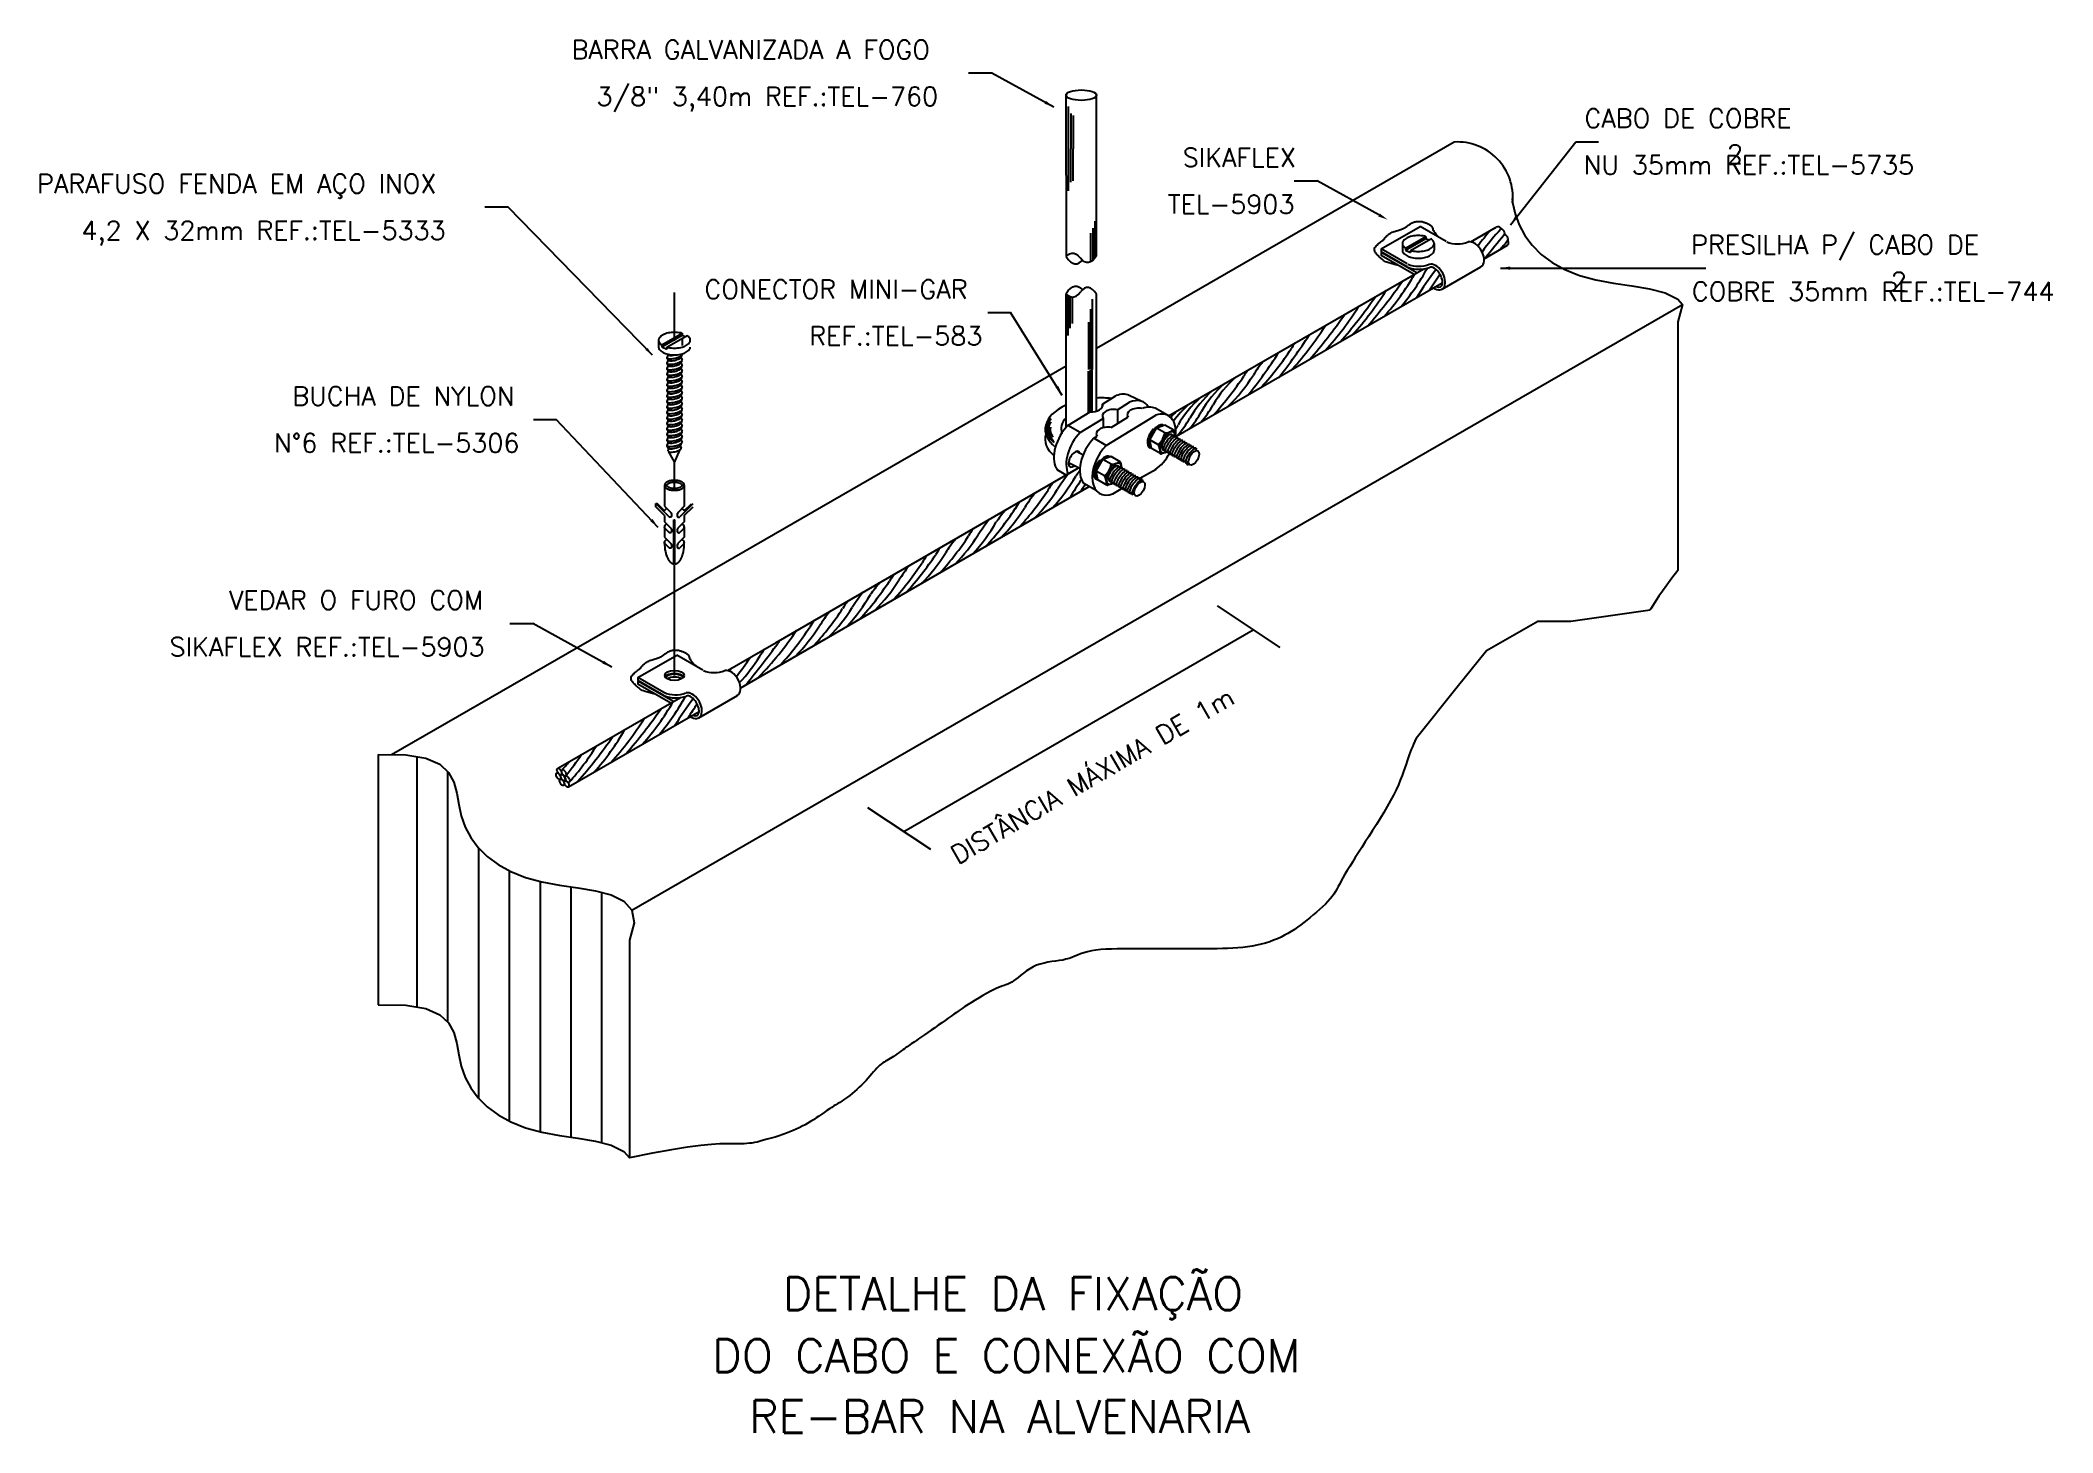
# Model space of a CAD drawing. Header units: millimetres. Extents: x -6448.6 to -6427.1, y -4392.2 to -4377.4.
import ezdxf
from ezdxf.enums import TextEntityAlignment as Align

# ---------------------------------------------------------------- set-up
doc = ezdxf.new("R2010")
doc.units = ezdxf.units.MM
doc.header["$LTSCALE"] = 10
doc.linetypes.add('DASHDOT', pattern=[1, 0.5, -0.25, 0, -0.25])
doc.layers.add('Termotécnica', color=7, linetype='Continuous')
doc.styles.add('r140', font='romans.shx')
doc.styles.add('r80', font='romans.shx')

msp = doc.modelspace()

# ---------------------------------------------------------------- texts
at = {"layer": 'Termotécnica', "color": 2, "style": 'r80'}
for s, p in [('BARRA GALVANIZADA A FOGO', (-6442.927, -4377.565)), ('3/8" 3,40m REF.:TEL-760', (-6442.66, -4378.065)), ('CABO DE COBRE', (-6432.099, -4378.299)), ('SIKAFLEX ', (-6436.394, -4378.718)), ('NU 35mm REF.:TEL-5735', (-6432.107, -4378.798)), ('2', (-6430.576, -4378.681)), ('PARAFUSO FENDA EM AÇO INOX', (-6448.64, -4378.998)), ('TEL-5903', (-6436.554, -4379.218)), ('4,2 X 32mm REF.:TEL-5333', (-6448.164, -4379.497)), ('PRESILHA P/ CABO DE ', (-6430.96, -4379.65)), ('CONECTOR MINI-GAR', (-6441.505, -4380.126)), ('COBRE 35mm REF.:TEL-744', (-6430.951, -4380.15)), ('2', (-6428.824, -4380.044)), ('REF.:TEL-583', (-6440.386, -4380.624)), ('BUCHA DE NYLON', (-6445.911, -4381.268)), ('N%%D6 REF.:TEL-5306', (-6446.106, -4381.769)), ('VEDAR O FURO COM ', (-6446.589, -4383.449)), ('SIKAFLEX REF.:TEL-5903', (-6447.224, -4383.949))]:
    msp.add_text(s, height=0.2, dxfattribs=at).set_placement(p)
msp.add_text('DISTÂNCIA MÁXIMA DE 1m', height=0.2, rotation=30.2354, dxfattribs=at).set_placement((-6438.798, -4386.181))
at = {"layer": 'Termotécnica', "color": 5, "style": 'r140'}
for s, p in [('DETALHE DA FIXAÇÃO', (-6438.209, -4390.767)), (' DO CABO E CONEXÃO COM ', (-6438.279, -4391.38)), ('RE-BAR NA ALVENARIA', (-6438.351, -4392.075))]:
    msp.add_text(s, height=0.35, dxfattribs=at).set_placement(p, align=Align.MIDDLE)

# ---------------------------------------------------------------- linework, layer by layer
at = {"layer": 'Termotécnica', "color": 2}
for p, q in [((-6438.433, -4377.715), (-6438.683, -4377.715)), ((-6437.771, -4378.08), (-6438.433, -4377.715)), ((-6437.642, -4377.941), (-6437.641, -4379.676)), ((-6437.641, -4377.941), (-6437.641, -4377.939)), ((-6437.314, -4379.669), (-6437.314, -4377.943)), ((-6437.314, -4380.656), (-6433.491, -4378.452)), ((-6432.89, -4379.337), (-6432.191, -4378.449)), ((-6432.191, -4378.449), (-6431.948, -4378.449)), ((-6435.201, -4378.868), (-6434.958, -4378.868)), ((-6434.296, -4379.232), (-6434.958, -4378.868)), ((-6443.853, -4379.147), (-6443.609, -4379.147)), ((-6442.06, -4380.732), (-6443.609, -4379.147)), ((-6434.271, -4379.594), (-6433.856, -4379.355)), ((-6434.011, -4379.588), (-6433.794, -4379.463)), ((-6434.011, -4379.609), (-6433.794, -4379.484)), ((-6433.958, -4379.612), (-6433.741, -4379.487)), ((-6433.579, -4379.515), (-6433.856, -4379.355)), ((-6433.794, -4379.463), (-6433.794, -4379.484)), ((-6433.794, -4379.484), (-6433.762, -4379.499)), ((-6433.314, -4379.52), (-6433.043, -4379.363)), ((-6433.994, -4379.754), (-6434.271, -4379.594)), ((-6434.271, -4379.594), (-6434.271, -4379.626)), ((-6433.995, -4379.786), (-6434.271, -4379.626)), ((-6434.271, -4379.633), (-6434.266, -4379.629)), ((-6433.891, -4379.852), (-6434.271, -4379.633)), ((-6434.271, -4379.633), (-6434.271, -4379.665)), ((-6433.919, -4379.868), (-6434.271, -4379.665)), ((-6434.046, -4379.538), (-6434.046, -4379.61)), ((-6434.011, -4379.588), (-6434.011, -4379.609)), ((-6434.011, -4379.609), (-6433.958, -4379.633)), ((-6433.958, -4379.612), (-6433.958, -4379.633)), ((-6433.707, -4379.538), (-6433.707, -4379.61)), ((-6433.172, -4379.7), (-6432.921, -4379.555)), ((-6436.544, -4381.381), (-6433.817, -4379.809)), ((-6436.544, -4381.381), (-6433.919, -4379.868)), ((-6433.621, -4380.027), (-6433.207, -4379.787)), ((-6432.997, -4379.8), (-6431.044, -4379.8)), ((-6431.044, -4379.8), (-6430.801, -4379.8)), ((-6437.641, -4381.504), (-6437.641, -4380.074)), ((-6437.314, -4381.329), (-6437.314, -4380.08)), ((-6435.91, -4381.281), (-6433.619, -4379.958)), ((-6442.283, -4386.663), (-6431.051, -4380.188)), ((-6438.478, -4380.275), (-6438.234, -4380.275)), ((-6437.681, -4381.161), (-6438.234, -4380.275)), ((-6431.101, -4380.369), (-6431.101, -4383.033)), ((-6441.996, -4380.571), (-6441.996, -4380.644)), ((-6441.962, -4380.622), (-6441.745, -4380.497)), ((-6441.962, -4380.643), (-6441.745, -4380.518)), ((-6441.909, -4380.646), (-6441.692, -4380.521)), ((-6441.745, -4380.497), (-6441.745, -4380.518)), ((-6441.745, -4380.518), (-6441.712, -4380.532)), ((-6441.743, -4380.556), (-6441.743, -4380.628)), ((-6441.962, -4380.622), (-6441.962, -4380.643)), ((-6441.962, -4380.643), (-6441.909, -4380.667)), ((-6441.909, -4380.646), (-6441.909, -4380.667)), ((-6441.894, -4380.723), (-6441.909, -4380.758)), ((-6441.894, -4380.782), (-6441.909, -4380.817)), ((-6441.906, -4380.763), (-6441.894, -4380.782)), ((-6441.748, -4380.732), (-6441.76, -4380.753)), ((-6441.76, -4380.753), (-6441.745, -4380.782)), ((-6441.748, -4380.79), (-6441.76, -4380.812)), ((-6441.913, -4383.307), (-6437.641, -4380.844)), ((-6441.894, -4380.84), (-6441.909, -4380.875)), ((-6441.894, -4380.899), (-6441.909, -4380.934)), ((-6441.894, -4380.958), (-6441.909, -4380.993)), ((-6441.894, -4381.016), (-6441.909, -4381.051)), ((-6441.906, -4380.822), (-6441.894, -4380.84)), ((-6441.906, -4380.881), (-6441.894, -4380.899)), ((-6441.906, -4380.939), (-6441.894, -4380.958)), ((-6441.906, -4380.998), (-6441.894, -4381.016)), ((-6441.76, -4380.812), (-6441.745, -4380.84)), ((-6441.748, -4380.849), (-6441.76, -4380.87)), ((-6441.76, -4380.87), (-6441.745, -4380.899)), ((-6441.748, -4380.907), (-6441.76, -4380.929)), ((-6441.76, -4380.929), (-6441.745, -4380.958)), ((-6441.748, -4380.966), (-6441.76, -4380.988)), ((-6441.76, -4380.988), (-6441.745, -4381.016)), ((-6441.748, -4381.025), (-6441.76, -4381.046)), ((-6441.894, -4381.075), (-6441.909, -4381.11)), ((-6441.894, -4381.134), (-6441.909, -4381.168)), ((-6441.894, -4381.192), (-6441.909, -4381.227)), ((-6441.906, -4381.057), (-6441.894, -4381.075)), ((-6441.906, -4381.115), (-6441.894, -4381.134)), ((-6441.906, -4381.174), (-6441.894, -4381.192)), ((-6441.906, -4381.233), (-6441.894, -4381.251)), ((-6441.76, -4381.046), (-6441.745, -4381.075)), ((-6441.748, -4381.083), (-6441.76, -4381.105)), ((-6441.76, -4381.105), (-6441.745, -4381.133)), ((-6441.748, -4381.142), (-6441.76, -4381.164)), ((-6441.76, -4381.164), (-6441.745, -4381.192)), ((-6441.748, -4381.201), (-6441.76, -4381.222)), ((-6441.76, -4381.222), (-6441.745, -4381.251)), ((-6443.334, -4381.418), (-6443.091, -4381.418)), ((-6442.001, -4382.572), (-6443.091, -4381.418)), ((-6441.894, -4381.251), (-6441.909, -4381.286)), ((-6441.894, -4381.31), (-6441.909, -4381.344)), ((-6441.894, -4381.368), (-6441.909, -4381.403)), ((-6441.894, -4381.427), (-6441.909, -4381.462)), ((-6441.906, -4381.291), (-6441.894, -4381.31)), ((-6441.906, -4381.35), (-6441.894, -4381.368)), ((-6441.906, -4381.408), (-6441.894, -4381.427)), ((-6441.748, -4381.259), (-6441.76, -4381.281)), ((-6441.76, -4381.281), (-6441.745, -4381.309)), ((-6441.748, -4381.318), (-6441.76, -4381.34)), ((-6441.76, -4381.34), (-6441.745, -4381.368)), ((-6441.748, -4381.377), (-6441.76, -4381.398)), ((-6441.76, -4381.398), (-6441.745, -4381.427)), ((-6441.748, -4381.435), (-6441.76, -4381.457)), ((-6436.467, -4381.602), (-6435.91, -4381.281)), ((-6441.894, -4381.485), (-6441.909, -4381.52)), ((-6441.894, -4381.544), (-6441.909, -4381.579)), ((-6441.894, -4381.603), (-6441.909, -4381.638)), ((-6441.894, -4381.661), (-6441.909, -4381.696)), ((-6441.906, -4381.467), (-6441.894, -4381.485)), ((-6441.906, -4381.526), (-6441.894, -4381.544)), ((-6441.906, -4381.584), (-6441.894, -4381.603)), ((-6441.906, -4381.643), (-6441.894, -4381.661)), ((-6441.76, -4381.457), (-6441.745, -4381.485)), ((-6441.748, -4381.494), (-6441.76, -4381.516)), ((-6441.76, -4381.516), (-6441.745, -4381.544)), ((-6441.748, -4381.552), (-6441.76, -4381.574)), ((-6441.76, -4381.574), (-6441.745, -4381.603)), ((-6441.748, -4381.611), (-6441.76, -4381.633)), ((-6441.76, -4381.633), (-6441.745, -4381.661)), ((-6441.76, -4381.693), (-6441.75, -4381.672)), ((-6436.746, -4381.635), (-6436.674, -4381.511)), ((-6436.728, -4381.729), (-6436.746, -4381.635)), ((-6436.658, -4381.686), (-6436.746, -4381.635)), ((-6436.707, -4381.519), (-6436.695, -4381.526)), ((-6436.696, -4381.521), (-6436.684, -4381.528)), ((-6436.696, -4381.521), (-6436.687, -4381.534)), ((-6436.695, -4381.526), (-6436.688, -4381.536)), ((-6436.584, -4381.479), (-6436.674, -4381.511)), ((-6436.585, -4381.562), (-6436.674, -4381.511)), ((-6436.489, -4381.534), (-6436.584, -4381.479)), ((-6436.513, -4381.579), (-6436.515, -4381.598)), ((-6436.513, -4381.579), (-6436.515, -4381.598)), ((-6436.489, -4381.591), (-6436.492, -4381.612)), ((-6436.471, -4381.602), (-6436.482, -4381.544)), ((-6436.465, -4381.604), (-6436.468, -4381.626)), ((-6436.441, -4381.618), (-6436.444, -4381.637)), ((-6436.416, -4381.632), (-6436.418, -4381.652)), ((-6436.393, -4381.646), (-6436.395, -4381.665)), ((-6436.369, -4381.66), (-6436.372, -4381.679)), ((-6441.907, -4381.701), (-6441.894, -4381.722)), ((-6441.892, -4381.726), (-6441.897, -4381.757)), ((-6441.892, -4381.763), (-6441.827, -4381.879)), ((-6441.827, -4381.879), (-6441.764, -4381.74)), ((-6441.764, -4381.702), (-6441.756, -4381.727)), ((-6437.494, -4381.944), (-6437.615, -4381.881)), ((-6437.459, -4381.799), (-6437.53, -4381.761)), ((-6437.319, -4381.971), (-6437.247, -4381.846)), ((-6437.28, -4381.855), (-6437.268, -4381.862)), ((-6437.268, -4381.857), (-6437.257, -4381.863)), ((-6437.268, -4381.857), (-6437.26, -4381.869)), ((-6437.268, -4381.862), (-6437.261, -4381.871)), ((-6437.157, -4381.815), (-6437.247, -4381.846)), ((-6437.158, -4381.897), (-6437.247, -4381.846)), ((-6437.062, -4381.87), (-6437.157, -4381.815)), ((-6437.044, -4381.937), (-6437.055, -4381.879)), ((-6436.633, -4381.783), (-6436.728, -4381.729)), ((-6436.557, -4381.763), (-6436.621, -4381.785)), ((-6436.613, -4381.731), (-6436.603, -4381.725)), ((-6436.613, -4381.731), (-6436.603, -4381.725)), ((-6436.601, -4381.751), (-6436.579, -4381.739)), ((-6436.577, -4381.765), (-6436.556, -4381.753)), ((-6436.553, -4381.778), (-6436.532, -4381.766)), ((-6436.528, -4381.793), (-6436.506, -4381.781)), ((-6436.505, -4381.806), (-6436.483, -4381.794)), ((-6436.481, -4381.82), (-6436.46, -4381.808)), ((-6436.457, -4381.834), (-6436.436, -4381.822)), ((-6436.434, -4381.848), (-6436.413, -4381.835)), ((-6436.411, -4381.861), (-6436.389, -4381.849)), ((-6436.387, -4381.874), (-6436.366, -4381.862)), ((-6436.362, -4381.887), (-6436.341, -4381.875)), ((-6436.345, -4381.674), (-6436.348, -4381.693)), ((-6436.322, -4381.687), (-6436.325, -4381.707)), ((-6436.299, -4381.701), (-6436.301, -4381.72)), ((-6436.275, -4381.714), (-6436.278, -4381.733)), ((-6436.249, -4381.726), (-6436.252, -4381.751)), ((-6440.74, -4383.802), (-6437.507, -4381.937)), ((-6437.645, -4382.017), (-6437.507, -4381.937)), ((-6437.301, -4382.064), (-6437.319, -4381.971)), ((-6437.231, -4382.022), (-6437.319, -4381.971)), ((-6437.206, -4382.119), (-6437.301, -4382.064)), ((-6437.13, -4382.098), (-6437.194, -4382.12)), ((-6437.186, -4382.066), (-6437.176, -4382.061)), ((-6437.174, -4382.086), (-6437.152, -4382.074)), ((-6437.15, -4382.1), (-6437.129, -4382.088)), ((-6437.126, -4382.114), (-6437.105, -4382.102)), ((-6437.086, -4381.914), (-6437.088, -4381.934)), ((-6437.062, -4381.926), (-6437.065, -4381.947)), ((-6437.038, -4381.94), (-6437.041, -4381.961)), ((-6437.014, -4381.953), (-6437.017, -4381.973)), ((-6436.989, -4381.968), (-6436.991, -4381.987)), ((-6436.966, -4381.982), (-6436.968, -4382.001)), ((-6436.942, -4381.995), (-6436.945, -4382.015)), ((-6436.918, -4382.009), (-6436.921, -4382.028)), ((-6436.895, -4382.023), (-6436.898, -4382.042)), ((-6436.872, -4382.036), (-6436.874, -4382.055)), ((-6436.848, -4382.049), (-6436.851, -4382.069)), ((-6436.822, -4382.063), (-6436.825, -4382.082)), ((-6436.341, -4381.906), (-6436.327, -4381.896)), ((-6441.933, -4382.122), (-6441.933, -4382.346)), ((-6441.721, -4382.122), (-6441.721, -4382.346)), ((-6441.118, -4384.288), (-6437.392, -4382.136)), ((-6437.101, -4382.128), (-6437.079, -4382.116)), ((-6437.078, -4382.142), (-6437.056, -4382.13)), ((-6437.054, -4382.156), (-6437.033, -4382.144)), ((-6437.03, -4382.169), (-6437.009, -4382.157)), ((-6437.007, -4382.183), (-6436.986, -4382.171)), ((-6436.984, -4382.196), (-6436.962, -4382.184)), ((-6436.96, -4382.21), (-6436.939, -4382.198)), ((-6436.934, -4382.223), (-6436.913, -4382.211)), ((-6441.927, -4382.418), (-6442.027, -4382.318)), ((-6442.027, -4382.351), (-6442.027, -4382.318)), ((-6441.933, -4382.446), (-6442.027, -4382.351)), ((-6441.932, -4382.396), (-6442.008, -4382.321)), ((-6441.933, -4382.346), (-6441.866, -4382.412)), ((-6441.933, -4382.446), (-6441.933, -4382.512)), ((-6441.933, -4382.512), (-6441.864, -4382.581)), ((-6441.927, -4382.418), (-6441.884, -4382.461)), ((-6441.833, -4382.492), (-6441.821, -4382.492)), ((-6441.833, -4382.963), (-6441.833, -4382.492)), ((-6441.821, -4382.963), (-6441.821, -4382.492)), ((-6441.721, -4382.512), (-6441.79, -4382.581)), ((-6441.721, -4382.346), (-6441.788, -4382.412)), ((-6441.727, -4382.418), (-6441.77, -4382.461)), ((-6441.727, -4382.418), (-6441.627, -4382.318)), ((-6441.722, -4382.396), (-6441.646, -4382.321)), ((-6441.721, -4382.446), (-6441.627, -4382.351)), ((-6441.721, -4382.446), (-6441.721, -4382.512)), ((-6441.933, -4382.567), (-6441.933, -4382.677)), ((-6441.933, -4382.677), (-6441.864, -4382.746)), ((-6441.927, -4382.583), (-6441.884, -4382.627)), ((-6441.721, -4382.677), (-6441.79, -4382.746)), ((-6441.727, -4382.583), (-6441.77, -4382.627)), ((-6441.721, -4382.567), (-6441.721, -4382.677)), ((-6441.927, -4382.748), (-6441.884, -4382.792)), ((-6441.727, -4382.748), (-6441.77, -4382.792)), ((-6444.851, -4385.001), (-6441.913, -4383.307)), ((-6443.585, -4383.599), (-6443.342, -4383.599)), ((-6442.497, -4384.065), (-6443.342, -4383.599)), ((-6441.259, -4384.101), (-6440.74, -4383.802)), ((-6442.217, -4384.176), (-6441.802, -4383.937)), ((-6441.525, -4384.097), (-6441.802, -4383.937)), ((-6442.217, -4384.176), (-6442.217, -4384.208)), ((-6441.94, -4384.336), (-6442.217, -4384.176)), ((-6441.94, -4384.368), (-6442.217, -4384.208)), ((-6442.217, -4384.215), (-6442.211, -4384.211)), ((-6442.217, -4384.215), (-6442.217, -4384.247)), ((-6441.837, -4384.434), (-6442.217, -4384.215)), ((-6441.864, -4384.45), (-6442.217, -4384.247)), ((-6443.066, -4385.143), (-6441.763, -4384.391)), ((-6441.567, -4384.609), (-6441.152, -4384.369)), ((-6442.96, -4385.347), (-6441.564, -4384.541)), ((-6444.993, -4384.999), (-6444.993, -4387.675)), ((-6442.307, -4386.985), (-6442.307, -4389.312))]:
    msp.add_line(p, q, dxfattribs=at)
at = {"layer": 'Termotécnica', "color": 1}
for p, q in [((-6437.616, -4378.525), (-6437.616, -4378.074)), ((-6437.59, -4378.147), (-6437.59, -4378.526)), ((-6437.565, -4378.169), (-6437.565, -4378.526)), ((-6437.616, -4378.976), (-6437.616, -4378.525)), ((-6437.59, -4378.882), (-6437.59, -4378.526)), ((-6437.565, -4378.866), (-6437.565, -4378.526)), ((-6437.333, -4379.298), (-6437.333, -4379.685)), ((-6437.376, -4379.724), (-6437.376, -4379.428)), ((-6437.354, -4379.374), (-6437.354, -4379.707)), ((-6437.618, -4380.52), (-6437.618, -4380.093)), ((-6437.598, -4380.444), (-6437.598, -4380.104)), ((-6437.577, -4380.109), (-6437.577, -4380.391)), ((-6437.36, -4380.133), (-6437.36, -4380.883)), ((-6437.4, -4380.378), (-6437.4, -4380.883)), ((-6437.38, -4380.238), (-6437.38, -4380.883)), ((-6437.4, -4381.347), (-6437.4, -4380.903)), ((-6437.38, -4381.337), (-6437.38, -4380.893)), ((-6437.36, -4381.337), (-6437.36, -4380.883)), ((-6436.026, -4383.41), (-6435.354, -4383.855)), ((-6439.376, -4385.824), (-6435.639, -4383.666)), ((-6444.58, -4385.023), (-6444.58, -4387.699)), ((-6444.251, -4385.183), (-6444.251, -4387.859)), ((-6439.763, -4385.568), (-6439.091, -4386.013)), ((-6443.922, -4385.996), (-6443.922, -4388.672)), ((-6443.593, -4386.241), (-6443.593, -4388.917)), ((-6443.263, -4386.357), (-6443.263, -4389.033)), ((-6442.934, -4386.414), (-6442.934, -4389.09)), ((-6442.605, -4386.474), (-6442.605, -4389.15))]:
    msp.add_line(p, q, dxfattribs=at)
at = {"layer": 'Termotécnica', "color": 1, "linetype": 'DASHDOT'}
for p, q in [((-6441.827, -4380.579), (-6441.827, -4380.06)), ((-6441.827, -4382.154), (-6441.827, -4381.879)), ((-6441.827, -4383.441), (-6441.827, -4382.969)), ((-6441.827, -4384.155), (-6441.827, -4383.185))]:
    msp.add_line(p, q, dxfattribs=at)
at = {"layer": 'Termotécnica', "color": 3}
for p, q in [((-6437.251, -4381.254), (-6437.105, -4381.164)), ((-6437.092, -4381.315), (-6436.961, -4381.235)), ((-6436.831, -4381.226), (-6436.967, -4381.161)), ((-6437.621, -4381.482), (-6437.384, -4381.337)), ((-6437.49, -4381.558), (-6437.244, -4381.408)), ((-6437.251, -4381.254), (-6437.251, -4381.279)), ((-6437.244, -4381.408), (-6437.244, -4381.507)), ((-6437.211, -4381.695), (-6436.682, -4381.372)), ((-6437.157, -4381.504), (-6436.979, -4381.395)), ((-6437.092, -4381.314), (-6437.092, -4381.464)), ((-6436.557, -4381.373), (-6436.688, -4381.298)), ((-6437.49, -4381.558), (-6437.621, -4381.482)), ((-6437.344, -4381.618), (-6437.31, -4381.597)), ((-6437.211, -4381.695), (-6437.344, -4381.618)), ((-6436.467, -4381.624), (-6436.467, -4381.621)), ((-6437.639, -4382.014), (-6437.73, -4381.962)), ((-6437.04, -4381.96), (-6437.04, -4381.956)), ((-6436.853, -4382.047), (-6436.678, -4381.948)), ((-6437.318, -4382.179), (-6437.451, -4382.103)), ((-6437.141, -4382.213), (-6437.034, -4382.151))]:
    msp.add_line(p, q, dxfattribs=at)
at = {"layer": 'Termotécnica', "color": 2}
for points in [[(-6432.874, -4379.057), (-6432.867, -4379.098), (-6432.841, -4379.221), (-6432.799, -4379.339), (-6432.738, -4379.452), (-6432.659, -4379.557), (-6432.561, -4379.654), (-6432.443, -4379.741), (-6432.308, -4379.816), (-6432.153, -4379.878), (-6431.979, -4379.927), (-6431.788, -4379.961), (-6431.592, -4379.99), (-6431.404, -4380.021), (-6431.236, -4380.065), (-6431.102, -4380.131), (-6431.051, -4380.188)], [(-6437.641, -4379.676), (-6437.628, -4379.663), (-6437.604, -4379.647), (-6437.58, -4379.64), (-6437.557, -4379.641), (-6437.533, -4379.65), (-6437.51, -4379.668), (-6437.486, -4379.694)], [(-6437.641, -4379.676), (-6437.617, -4379.709), (-6437.593, -4379.733), (-6437.569, -4379.748), (-6437.546, -4379.756), (-6437.522, -4379.754), (-6437.499, -4379.745), (-6437.475, -4379.727), (-6437.466, -4379.717)], [(-6437.314, -4379.669), (-6437.336, -4379.699), (-6437.358, -4379.721), (-6437.38, -4379.735), (-6437.402, -4379.742), (-6437.423, -4379.742), (-6437.444, -4379.733), (-6437.465, -4379.718), (-6437.486, -4379.694)], [(-6437.641, -4380.073), (-6437.617, -4380.041), (-6437.593, -4380.017), (-6437.569, -4380.001), (-6437.546, -4379.994), (-6437.522, -4379.995), (-6437.499, -4380.004), (-6437.475, -4380.022), (-6437.466, -4380.033)], [(-6437.641, -4380.073), (-6437.628, -4380.087), (-6437.604, -4380.102), (-6437.58, -4380.11), (-6437.557, -4380.109), (-6437.533, -4380.099), (-6437.51, -4380.081), (-6437.486, -4380.055)], [(-6437.314, -4380.08), (-6437.336, -4380.051), (-6437.358, -4380.029), (-6437.38, -4380.014), (-6437.402, -4380.007), (-6437.423, -4380.008), (-6437.444, -4380.016), (-6437.465, -4380.032), (-6437.486, -4380.055)], [(-6431.051, -4380.188), (-6431.051, -4380.188), (-6431.1, -4380.374)], [(-6442.027, -4382.318), (-6442.022, -4382.316), (-6442.015, -4382.317), (-6442.008, -4382.321)], [(-6441.866, -4382.412), (-6441.865, -4382.414), (-6441.864, -4382.416), (-6441.863, -4382.418), (-6441.862, -4382.42), (-6441.861, -4382.421), (-6441.86, -4382.422), (-6441.86, -4382.424), (-6441.859, -4382.425), (-6441.859, -4382.426), (-6441.859, -4382.426), (-6441.858, -4382.427), (-6441.858, -4382.428), (-6441.858, -4382.429), (-6441.858, -4382.43), (-6441.857, -4382.431), (-6441.857, -4382.431), (-6441.857, -4382.432), (-6441.857, -4382.433), (-6441.857, -4382.434), (-6441.857, -4382.435), (-6441.857, -4382.436), (-6441.857, -4382.437), (-6441.857, -4382.438), (-6441.857, -4382.439), (-6441.857, -4382.44), (-6441.857, -4382.441), (-6441.857, -4382.442), (-6441.857, -4382.443), (-6441.857, -4382.444), (-6441.857, -4382.445), (-6441.857, -4382.446), (-6441.858, -4382.447), (-6441.858, -4382.448), (-6441.858, -4382.449), (-6441.858, -4382.45), (-6441.858, -4382.45), (-6441.858, -4382.451), (-6441.859, -4382.452), (-6441.859, -4382.453), (-6441.859, -4382.454), (-6441.859, -4382.455), (-6441.86, -4382.456), (-6441.86, -4382.456), (-6441.86, -4382.457), (-6441.861, -4382.458), (-6441.861, -4382.458), (-6441.861, -4382.459), (-6441.862, -4382.46), (-6441.862, -4382.46), (-6441.863, -4382.461), (-6441.863, -4382.461), (-6441.864, -4382.461), (-6441.864, -4382.462), (-6441.865, -4382.462), (-6441.865, -4382.462), (-6441.866, -4382.463), (-6441.866, -4382.463), (-6441.867, -4382.463), (-6441.867, -4382.463), (-6441.868, -4382.463), (-6441.869, -4382.463), (-6441.869, -4382.463), (-6441.87, -4382.464), (-6441.871, -4382.464), (-6441.872, -4382.464), (-6441.873, -4382.464), (-6441.874, -4382.464), (-6441.876, -4382.464), (-6441.878, -4382.463), (-6441.879, -4382.463), (-6441.881, -4382.462), (-6441.884, -4382.461)], [(-6441.788, -4382.412), (-6441.789, -4382.414), (-6441.79, -4382.416), (-6441.791, -4382.418), (-6441.792, -4382.42), (-6441.793, -4382.421), (-6441.794, -4382.422), (-6441.794, -4382.424), (-6441.795, -4382.425), (-6441.795, -4382.426), (-6441.795, -4382.426), (-6441.796, -4382.427), (-6441.796, -4382.428), (-6441.796, -4382.429), (-6441.796, -4382.43), (-6441.797, -4382.431), (-6441.797, -4382.431), (-6441.797, -4382.432), (-6441.797, -4382.433), (-6441.797, -4382.434), (-6441.797, -4382.435), (-6441.797, -4382.436), (-6441.797, -4382.437), (-6441.797, -4382.438), (-6441.797, -4382.439), (-6441.797, -4382.44), (-6441.797, -4382.441), (-6441.797, -4382.442), (-6441.797, -4382.443), (-6441.797, -4382.444), (-6441.797, -4382.445), (-6441.797, -4382.446), (-6441.796, -4382.447), (-6441.796, -4382.448), (-6441.796, -4382.449), (-6441.796, -4382.45), (-6441.796, -4382.45), (-6441.796, -4382.451), (-6441.795, -4382.452), (-6441.795, -4382.453), (-6441.795, -4382.454), (-6441.795, -4382.455), (-6441.794, -4382.456), (-6441.794, -4382.456), (-6441.794, -4382.457), (-6441.793, -4382.458), (-6441.793, -4382.458), (-6441.793, -4382.459), (-6441.792, -4382.46), (-6441.792, -4382.46), (-6441.791, -4382.461), (-6441.791, -4382.461), (-6441.79, -4382.461), (-6441.79, -4382.462), (-6441.789, -4382.462), (-6441.789, -4382.462), (-6441.788, -4382.463), (-6441.788, -4382.463), (-6441.787, -4382.463), (-6441.787, -4382.463), (-6441.786, -4382.463), (-6441.785, -4382.463), (-6441.785, -4382.463), (-6441.784, -4382.464), (-6441.783, -4382.464), (-6441.782, -4382.464), (-6441.781, -4382.464), (-6441.78, -4382.464), (-6441.778, -4382.464), (-6441.777, -4382.463), (-6441.775, -4382.463), (-6441.773, -4382.462), (-6441.77, -4382.461)], [(-6441.866, -4382.578), (-6441.865, -4382.58), (-6441.864, -4382.582), (-6441.863, -4382.583), (-6441.862, -4382.585), (-6441.861, -4382.586), (-6441.86, -4382.588), (-6441.86, -4382.589), (-6441.859, -4382.59), (-6441.859, -4382.591), (-6441.859, -4382.592), (-6441.858, -4382.593), (-6441.858, -4382.593), (-6441.858, -4382.594), (-6441.858, -4382.595), (-6441.857, -4382.596), (-6441.857, -4382.597), (-6441.857, -4382.597), (-6441.857, -4382.598), (-6441.857, -4382.599), (-6441.857, -4382.6), (-6441.857, -4382.601), (-6441.857, -4382.602), (-6441.857, -4382.603), (-6441.857, -4382.604), (-6441.857, -4382.605), (-6441.857, -4382.606), (-6441.857, -4382.607), (-6441.857, -4382.608), (-6441.857, -4382.609), (-6441.857, -4382.61), (-6441.857, -4382.611), (-6441.858, -4382.612), (-6441.858, -4382.613), (-6441.858, -4382.614), (-6441.858, -4382.615), (-6441.858, -4382.616), (-6441.858, -4382.617), (-6441.859, -4382.617), (-6441.859, -4382.618), (-6441.859, -4382.619), (-6441.859, -4382.62), (-6441.86, -4382.621), (-6441.86, -4382.622), (-6441.86, -4382.622), (-6441.861, -4382.623), (-6441.861, -4382.624), (-6441.861, -4382.624), (-6441.862, -4382.625), (-6441.862, -4382.625), (-6441.863, -4382.626), (-6441.863, -4382.626), (-6441.864, -4382.627), (-6441.864, -4382.627), (-6441.865, -4382.627), (-6441.865, -4382.628), (-6441.866, -4382.628), (-6441.866, -4382.628), (-6441.867, -4382.628), (-6441.867, -4382.628), (-6441.868, -4382.628), (-6441.869, -4382.629), (-6441.869, -4382.629), (-6441.87, -4382.629), (-6441.871, -4382.629), (-6441.872, -4382.629), (-6441.873, -4382.629), (-6441.874, -4382.629), (-6441.876, -4382.629), (-6441.878, -4382.629), (-6441.879, -4382.628), (-6441.881, -4382.627), (-6441.884, -4382.627)], [(-6441.866, -4382.743), (-6441.865, -4382.745), (-6441.864, -4382.747), (-6441.863, -4382.749), (-6441.862, -4382.75), (-6441.861, -4382.752), (-6441.86, -4382.753), (-6441.86, -4382.754), (-6441.859, -4382.755), (-6441.859, -4382.756), (-6441.859, -4382.757), (-6441.858, -4382.758), (-6441.858, -4382.759), (-6441.858, -4382.759), (-6441.858, -4382.76), (-6441.857, -4382.761), (-6441.857, -4382.762), (-6441.857, -4382.763), (-6441.857, -4382.764), (-6441.857, -4382.764), (-6441.857, -4382.765), (-6441.857, -4382.766), (-6441.857, -4382.767), (-6441.857, -4382.768), (-6441.857, -4382.769), (-6441.857, -4382.77), (-6441.857, -4382.771), (-6441.857, -4382.772), (-6441.857, -4382.773), (-6441.857, -4382.774), (-6441.857, -4382.775), (-6441.857, -4382.776), (-6441.858, -4382.777), (-6441.858, -4382.778), (-6441.858, -4382.779), (-6441.858, -4382.78), (-6441.858, -4382.781), (-6441.858, -4382.782), (-6441.859, -4382.783), (-6441.859, -4382.784), (-6441.859, -4382.784), (-6441.859, -4382.785), (-6441.86, -4382.786), (-6441.86, -4382.787), (-6441.86, -4382.788), (-6441.861, -4382.788), (-6441.861, -4382.789), (-6441.861, -4382.789), (-6441.862, -4382.79), (-6441.862, -4382.791), (-6441.863, -4382.791), (-6441.863, -4382.791), (-6441.864, -4382.792), (-6441.864, -4382.792), (-6441.865, -4382.793), (-6441.865, -4382.793), (-6441.866, -4382.793), (-6441.866, -4382.793), (-6441.867, -4382.793), (-6441.867, -4382.794), (-6441.868, -4382.794), (-6441.869, -4382.794), (-6441.869, -4382.794), (-6441.87, -4382.794), (-6441.871, -4382.794), (-6441.872, -4382.794), (-6441.873, -4382.794), (-6441.874, -4382.794), (-6441.876, -4382.794), (-6441.878, -4382.794), (-6441.879, -4382.793), (-6441.881, -4382.793), (-6441.884, -4382.792)], [(-6441.788, -4382.578), (-6441.789, -4382.58), (-6441.79, -4382.582), (-6441.791, -4382.583), (-6441.792, -4382.585), (-6441.793, -4382.586), (-6441.794, -4382.588), (-6441.794, -4382.589), (-6441.795, -4382.59), (-6441.795, -4382.591), (-6441.795, -4382.592), (-6441.796, -4382.593), (-6441.796, -4382.593), (-6441.796, -4382.594), (-6441.796, -4382.595), (-6441.797, -4382.596), (-6441.797, -4382.597), (-6441.797, -4382.597), (-6441.797, -4382.598), (-6441.797, -4382.599), (-6441.797, -4382.6), (-6441.797, -4382.601), (-6441.797, -4382.602), (-6441.797, -4382.603), (-6441.797, -4382.604), (-6441.797, -4382.605), (-6441.797, -4382.606), (-6441.797, -4382.607), (-6441.797, -4382.608), (-6441.797, -4382.609), (-6441.797, -4382.61), (-6441.797, -4382.611), (-6441.796, -4382.612), (-6441.796, -4382.613), (-6441.796, -4382.614), (-6441.796, -4382.615), (-6441.796, -4382.616), (-6441.796, -4382.617), (-6441.795, -4382.617), (-6441.795, -4382.618), (-6441.795, -4382.619), (-6441.795, -4382.62), (-6441.794, -4382.621), (-6441.794, -4382.622), (-6441.794, -4382.622), (-6441.793, -4382.623), (-6441.793, -4382.624), (-6441.793, -4382.624), (-6441.792, -4382.625), (-6441.792, -4382.625), (-6441.791, -4382.626), (-6441.791, -4382.626), (-6441.79, -4382.627), (-6441.79, -4382.627), (-6441.789, -4382.627), (-6441.789, -4382.628), (-6441.788, -4382.628), (-6441.788, -4382.628), (-6441.787, -4382.628), (-6441.787, -4382.628), (-6441.786, -4382.628), (-6441.785, -4382.629), (-6441.785, -4382.629), (-6441.784, -4382.629), (-6441.783, -4382.629), (-6441.782, -4382.629), (-6441.781, -4382.629), (-6441.78, -4382.629), (-6441.778, -4382.629), (-6441.777, -4382.629), (-6441.775, -4382.628), (-6441.773, -4382.627), (-6441.77, -4382.627)], [(-6441.788, -4382.743), (-6441.789, -4382.745), (-6441.79, -4382.747), (-6441.791, -4382.749), (-6441.792, -4382.75), (-6441.793, -4382.752), (-6441.794, -4382.753), (-6441.794, -4382.754), (-6441.795, -4382.755), (-6441.795, -4382.756), (-6441.795, -4382.757), (-6441.796, -4382.758), (-6441.796, -4382.759), (-6441.796, -4382.759), (-6441.796, -4382.76), (-6441.797, -4382.761), (-6441.797, -4382.762), (-6441.797, -4382.763), (-6441.797, -4382.764), (-6441.797, -4382.764), (-6441.797, -4382.765), (-6441.797, -4382.766), (-6441.797, -4382.767), (-6441.797, -4382.768), (-6441.797, -4382.769), (-6441.797, -4382.77), (-6441.797, -4382.771), (-6441.797, -4382.772), (-6441.797, -4382.773), (-6441.797, -4382.774), (-6441.797, -4382.775), (-6441.797, -4382.776), (-6441.796, -4382.777), (-6441.796, -4382.778), (-6441.796, -4382.779), (-6441.796, -4382.78), (-6441.796, -4382.781), (-6441.796, -4382.782), (-6441.795, -4382.783), (-6441.795, -4382.784), (-6441.795, -4382.784), (-6441.795, -4382.785), (-6441.794, -4382.786), (-6441.794, -4382.787), (-6441.794, -4382.788), (-6441.793, -4382.788), (-6441.793, -4382.789), (-6441.793, -4382.789), (-6441.792, -4382.79), (-6441.792, -4382.791), (-6441.791, -4382.791), (-6441.791, -4382.791), (-6441.79, -4382.792), (-6441.79, -4382.792), (-6441.789, -4382.793), (-6441.789, -4382.793), (-6441.788, -4382.793), (-6441.788, -4382.793), (-6441.787, -4382.793), (-6441.787, -4382.794), (-6441.786, -4382.794), (-6441.785, -4382.794), (-6441.785, -4382.794), (-6441.784, -4382.794), (-6441.783, -4382.794), (-6441.782, -4382.794), (-6441.781, -4382.794), (-6441.78, -4382.794), (-6441.778, -4382.794), (-6441.777, -4382.794), (-6441.775, -4382.793), (-6441.773, -4382.793), (-6441.77, -4382.792)], [(-6431.101, -4383.033), (-6431.166, -4383.116), (-6431.22, -4383.189), (-6431.265, -4383.253), (-6431.303, -4383.309), (-6431.336, -4383.358), (-6431.364, -4383.403), (-6431.39, -4383.443), (-6431.397, -4383.453)], [(-6433.899, -4384.825), (-6433.459, -4384.278), (-6433.146, -4383.887), (-6432.598, -4383.574), (-6432.246, -4383.574), (-6431.397, -4383.453)], [(-6433.899, -4384.825), (-6433.899, -4384.825), (-6433.914, -4384.858), (-6433.927, -4384.888), (-6433.939, -4384.918), (-6433.951, -4384.946), (-6433.962, -4384.974), (-6433.972, -4385.004), (-6433.983, -4385.034), (-6433.994, -4385.067), (-6434.005, -4385.102), (-6434.018, -4385.141), (-6434.033, -4385.182), (-6434.049, -4385.226), (-6434.068, -4385.273), (-6434.089, -4385.323), (-6434.113, -4385.377), (-6434.141, -4385.433), (-6434.173, -4385.493), (-6434.207, -4385.555), (-6434.245, -4385.618), (-6434.284, -4385.683), (-6434.324, -4385.748), (-6434.364, -4385.812), (-6434.404, -4385.875), (-6434.443, -4385.935), (-6434.48, -4385.993), (-6434.516, -4386.049), (-6434.549, -4386.101), (-6434.58, -4386.15), (-6434.609, -4386.196), (-6434.636, -4386.24), (-6434.66, -4386.28), (-6434.681, -4386.317), (-6434.7, -4386.351), (-6434.716, -4386.382), (-6434.731, -4386.411), (-6434.746, -4386.439), (-6434.761, -4386.465), (-6434.778, -4386.491), (-6434.796, -4386.517), (-6434.817, -4386.543), (-6434.841, -4386.571), (-6434.869, -4386.599), (-6434.898, -4386.628), (-6434.93, -4386.657), (-6434.963, -4386.686), (-6434.998, -4386.714), (-6435.032, -4386.743), (-6435.066, -4386.77), (-6435.1, -4386.796), (-6435.133, -4386.822), (-6435.166, -4386.846), (-6435.2, -4386.869), (-6435.234, -4386.891), (-6435.269, -4386.912), (-6435.305, -4386.932), (-6435.342, -4386.951), (-6435.381, -4386.969), (-6435.422, -4386.986), (-6435.464, -4387.001), (-6435.509, -4387.015), (-6435.554, -4387.028), (-6435.602, -4387.039), (-6435.65, -4387.049), (-6435.701, -4387.057), (-6435.752, -4387.063), (-6435.805, -4387.068), (-6435.859, -4387.071), (-6435.914, -4387.074), (-6435.969, -4387.075), (-6436.024, -4387.076), (-6436.08, -4387.076), (-6436.135, -4387.076), (-6436.19, -4387.076), (-6436.244, -4387.076), (-6436.298, -4387.076), (-6436.351, -4387.076), (-6436.403, -4387.076), (-6436.454, -4387.076), (-6436.503, -4387.076), (-6436.55, -4387.076), (-6436.596, -4387.076), (-6436.641, -4387.076), (-6436.686, -4387.076), (-6436.73, -4387.076), (-6436.776, -4387.076), (-6436.823, -4387.076), (-6436.872, -4387.076), (-6436.924, -4387.076), (-6436.98, -4387.076), (-6437.037, -4387.076), (-6437.096, -4387.077), (-6437.156, -4387.079), (-6437.214, -4387.081), (-6437.269, -4387.085), (-6437.322, -4387.091), (-6437.37, -4387.099), (-6437.413, -4387.108), (-6437.451, -4387.119), (-6437.485, -4387.131), (-6437.517, -4387.144), (-6437.548, -4387.157), (-6437.578, -4387.169), (-6437.609, -4387.18), (-6437.642, -4387.189), (-6437.677, -4387.197), (-6437.715, -4387.203), (-6437.754, -4387.209), (-6437.794, -4387.214), (-6437.835, -4387.221), (-6437.876, -4387.229), (-6437.916, -4387.24), (-6437.955, -4387.253), (-6437.993, -4387.271), (-6438.028, -4387.291), (-6438.062, -4387.313), (-6438.094, -4387.336), (-6438.123, -4387.36), (-6438.151, -4387.382), (-6438.177, -4387.402), (-6438.201, -4387.42), (-6438.222, -4387.433), (-6438.243, -4387.444), (-6438.263, -4387.453), (-6438.283, -4387.461), (-6438.304, -4387.468), (-6438.327, -4387.476), (-6438.353, -4387.486), (-6438.382, -4387.499), (-6438.415, -4387.515), (-6438.452, -4387.533), (-6438.49, -4387.555), (-6438.531, -4387.577), (-6438.571, -4387.601), (-6438.612, -4387.625), (-6438.651, -4387.649), (-6438.688, -4387.673), (-6438.722, -4387.695), (-6438.753, -4387.716), (-6438.783, -4387.736), (-6438.812, -4387.756), (-6438.841, -4387.776), (-6438.87, -4387.797), (-6438.901, -4387.819), (-6438.933, -4387.843), (-6438.969, -4387.867), (-6439.006, -4387.893), (-6439.044, -4387.92), (-6439.082, -4387.946), (-6439.119, -4387.972), (-6439.155, -4387.997), (-6439.187, -4388.019), (-6439.217, -4388.039), (-6439.241, -4388.056), (-6439.262, -4388.07), (-6439.28, -4388.082), (-6439.296, -4388.093), (-6439.31, -4388.103), (-6439.324, -4388.113), (-6439.338, -4388.123), (-6439.352, -4388.133), (-6439.369, -4388.145), (-6439.387, -4388.158), (-6439.406, -4388.172), (-6439.425, -4388.186), (-6439.445, -4388.2), (-6439.465, -4388.214), (-6439.485, -4388.227), (-6439.504, -4388.239), (-6439.521, -4388.25), (-6439.538, -4388.259), (-6439.555, -4388.269), (-6439.571, -4388.278), (-6439.586, -4388.287), (-6439.601, -4388.297), (-6439.617, -4388.309), (-6439.632, -4388.322), (-6439.648, -4388.337), (-6439.664, -4388.354), (-6439.681, -4388.373), (-6439.699, -4388.393), (-6439.717, -4388.415), (-6439.737, -4388.437), (-6439.757, -4388.461), (-6439.779, -4388.485), (-6439.803, -4388.509), (-6439.827, -4388.533), (-6439.852, -4388.557), (-6439.877, -4388.58), (-6439.903, -4388.603), (-6439.928, -4388.624), (-6439.952, -4388.644), (-6439.976, -4388.662), (-6439.998, -4388.678), (-6440.019, -4388.692), (-6440.039, -4388.706), (-6440.059, -4388.718), (-6440.079, -4388.731), (-6440.1, -4388.743), (-6440.122, -4388.757), (-6440.146, -4388.772), (-6440.17, -4388.788), (-6440.197, -4388.806), (-6440.225, -4388.825), (-6440.253, -4388.844), (-6440.283, -4388.864), (-6440.312, -4388.884), (-6440.342, -4388.904), (-6440.372, -4388.923), (-6440.402, -4388.94), (-6440.431, -4388.957), (-6440.461, -4388.974), (-6440.492, -4388.989), (-6440.524, -4389.004), (-6440.557, -4389.019), (-6440.592, -4389.033), (-6440.629, -4389.047), (-6440.668, -4389.061), (-6440.709, -4389.075), (-6440.751, -4389.089), (-6440.793, -4389.102), (-6440.834, -4389.113), (-6440.873, -4389.124), (-6440.909, -4389.134), (-6440.942, -4389.142), (-6440.972, -4389.148), (-6440.999, -4389.153), (-6441.025, -4389.156), (-6441.052, -4389.158), (-6441.082, -4389.16), (-6441.117, -4389.16), (-6441.158, -4389.16), (-6441.207, -4389.161), (-6441.266, -4389.161), (-6441.34, -4389.163), (-6441.431, -4389.168), (-6441.545, -4389.179), (-6441.686, -4389.197), (-6441.857, -4389.224), (-6442.062, -4389.262), (-6442.307, -4389.312)], [(-6444.993, -4384.999), (-6444.697, -4385.003), (-6444.483, -4385.04), (-6444.336, -4385.104), (-6444.241, -4385.192), (-6444.186, -4385.296), (-6444.154, -4385.412), (-6444.133, -4385.534), (-6444.107, -4385.656), (-6444.065, -4385.775), (-6444.004, -4385.888), (-6443.925, -4385.993), (-6443.827, -4386.09), (-6443.71, -4386.176), (-6443.574, -4386.251), (-6443.419, -4386.314), (-6443.245, -4386.362), (-6443.054, -4386.397), (-6442.858, -4386.425), (-6442.67, -4386.457), (-6442.502, -4386.501), (-6442.369, -4386.566), (-6442.283, -4386.663), (-6442.258, -4386.799), (-6442.307, -4386.985)], [(-6444.993, -4387.675), (-6444.697, -4387.679), (-6444.483, -4387.716), (-6444.336, -4387.781), (-6444.241, -4387.868), (-6444.186, -4387.972), (-6444.154, -4388.088), (-6444.133, -4388.21), (-6444.107, -4388.333), (-6444.065, -4388.451), (-6444.004, -4388.564), (-6443.925, -4388.669), (-6443.827, -4388.766), (-6443.71, -4388.853), (-6443.574, -4388.928), (-6443.419, -4388.99), (-6443.245, -4389.038), (-6443.054, -4389.073), (-6442.858, -4389.102), (-6442.67, -4389.133), (-6442.502, -4389.177), (-6442.369, -4389.242), (-6442.307, -4389.312)]]:
    msp.add_lwpolyline(points, dxfattribs=at)
at = {"layer": 'Termotécnica', "color": 1}
for points in [[(-6434.086, -4379.772), (-6434.13, -4379.762), (-6434.165, -4379.753), (-6434.192, -4379.745), (-6434.212, -4379.738), (-6434.227, -4379.732), (-6434.238, -4379.725), (-6434.247, -4379.719), (-6434.255, -4379.712), (-6434.263, -4379.706), (-6434.272, -4379.699), (-6434.28, -4379.691), (-6434.289, -4379.683), (-6434.297, -4379.675), (-6434.306, -4379.667), (-6434.314, -4379.659), (-6434.321, -4379.651), (-6434.328, -4379.642), (-6434.334, -4379.634), (-6434.339, -4379.625), (-6434.342, -4379.616), (-6434.345, -4379.608), (-6434.345, -4379.599), (-6434.343, -4379.59), (-6434.34, -4379.581), (-6434.334, -4379.572), (-6434.326, -4379.563), (-6434.317, -4379.554), (-6434.307, -4379.545), (-6434.296, -4379.537), (-6434.285, -4379.528), (-6434.275, -4379.521), (-6434.266, -4379.514), (-6434.258, -4379.507), (-6434.252, -4379.502), (-6434.246, -4379.496), (-6434.242, -4379.491), (-6434.237, -4379.486), (-6434.233, -4379.481), (-6434.229, -4379.476), (-6434.225, -4379.471), (-6434.22, -4379.465), (-6434.214, -4379.459), (-6434.208, -4379.453), (-6434.201, -4379.447), (-6434.194, -4379.441), (-6434.185, -4379.435), (-6434.176, -4379.429), (-6434.166, -4379.424), (-6434.156, -4379.418), (-6434.144, -4379.414), (-6434.132, -4379.409), (-6434.12, -4379.405), (-6434.108, -4379.401), (-6434.096, -4379.397), (-6434.085, -4379.394), (-6434.074, -4379.39), (-6434.064, -4379.387), (-6434.054, -4379.384), (-6434.045, -4379.38), (-6434.037, -4379.376), (-6434.029, -4379.373), (-6434.021, -4379.369), (-6434.013, -4379.364), (-6434.005, -4379.36), (-6433.998, -4379.354), (-6433.99, -4379.349), (-6433.982, -4379.343), (-6433.974, -4379.337), (-6433.966, -4379.332), (-6433.958, -4379.326), (-6433.95, -4379.321), (-6433.942, -4379.317), (-6433.934, -4379.313), (-6433.925, -4379.31), (-6433.917, -4379.307), (-6433.908, -4379.305), (-6433.9, -4379.303), (-6433.892, -4379.302), (-6433.883, -4379.301), (-6433.875, -4379.301), (-6433.867, -4379.301), (-6433.859, -4379.301), (-6433.851, -4379.302), (-6433.844, -4379.303), (-6433.836, -4379.304), (-6433.828, -4379.306), (-6433.821, -4379.308), (-6433.813, -4379.31), (-6433.806, -4379.313), (-6433.798, -4379.315), (-6433.79, -4379.318), (-6433.783, -4379.321), (-6433.776, -4379.324), (-6433.769, -4379.328), (-6433.763, -4379.331), (-6433.757, -4379.335), (-6433.752, -4379.338), (-6433.747, -4379.342), (-6433.742, -4379.345), (-6433.738, -4379.349), (-6433.735, -4379.354), (-6433.731, -4379.359), (-6433.728, -4379.365), (-6433.725, -4379.371), (-6433.722, -4379.379), (-6433.719, -4379.387), (-6433.714, -4379.397), (-6433.708, -4379.408), (-6433.699, -4379.421), (-6433.687, -4379.436), (-6433.671, -4379.454), (-6433.651, -4379.474)], [(-6433.899, -4384.825), (-6433.459, -4384.278), (-6433.146, -4383.887), (-6432.598, -4383.574), (-6432.246, -4383.574), (-6431.397, -4383.453)], [(-6442.031, -4384.354), (-6442.076, -4384.344), (-6442.111, -4384.335), (-6442.138, -4384.327), (-6442.158, -4384.32), (-6442.173, -4384.314), (-6442.184, -4384.307), (-6442.193, -4384.301), (-6442.201, -4384.294), (-6442.209, -4384.288), (-6442.217, -4384.281), (-6442.226, -4384.273), (-6442.235, -4384.265), (-6442.243, -4384.257), (-6442.251, -4384.249), (-6442.259, -4384.241), (-6442.267, -4384.233), (-6442.274, -4384.224), (-6442.28, -4384.216), (-6442.285, -4384.207), (-6442.288, -4384.198), (-6442.29, -4384.19), (-6442.291, -4384.181), (-6442.289, -4384.172), (-6442.286, -4384.163), (-6442.28, -4384.154), (-6442.272, -4384.145), (-6442.262, -4384.136), (-6442.252, -4384.127), (-6442.242, -4384.119), (-6442.231, -4384.111), (-6442.221, -4384.103), (-6442.212, -4384.096), (-6442.204, -4384.089), (-6442.198, -4384.084), (-6442.192, -4384.078), (-6442.187, -4384.073), (-6442.183, -4384.068), (-6442.179, -4384.063), (-6442.175, -4384.058), (-6442.17, -4384.053), (-6442.165, -4384.047), (-6442.16, -4384.041), (-6442.154, -4384.035), (-6442.147, -4384.029), (-6442.139, -4384.023), (-6442.131, -4384.017), (-6442.122, -4384.011), (-6442.112, -4384.006), (-6442.101, -4384.001), (-6442.09, -4383.996), (-6442.078, -4383.991), (-6442.066, -4383.987), (-6442.054, -4383.983), (-6442.042, -4383.979), (-6442.031, -4383.976), (-6442.02, -4383.972), (-6442.01, -4383.969), (-6442, -4383.966), (-6441.991, -4383.962), (-6441.982, -4383.959), (-6441.974, -4383.955), (-6441.966, -4383.951), (-6441.959, -4383.946), (-6441.951, -4383.942), (-6441.943, -4383.936), (-6441.936, -4383.931), (-6441.928, -4383.925), (-6441.92, -4383.919), (-6441.912, -4383.914), (-6441.904, -4383.908), (-6441.896, -4383.903), (-6441.888, -4383.899), (-6441.88, -4383.895), (-6441.871, -4383.892), (-6441.863, -4383.889), (-6441.854, -4383.887), (-6441.846, -4383.885), (-6441.837, -4383.884), (-6441.829, -4383.883), (-6441.821, -4383.883), (-6441.813, -4383.883), (-6441.805, -4383.883), (-6441.797, -4383.884), (-6441.789, -4383.885), (-6441.782, -4383.886), (-6441.774, -4383.888), (-6441.767, -4383.89), (-6441.759, -4383.892), (-6441.751, -4383.895), (-6441.744, -4383.897), (-6441.736, -4383.9), (-6441.729, -4383.903), (-6441.722, -4383.906), (-6441.715, -4383.91), (-6441.709, -4383.913), (-6441.703, -4383.917), (-6441.697, -4383.92), (-6441.693, -4383.924), (-6441.688, -4383.927), (-6441.684, -4383.931), (-6441.68, -4383.936), (-6441.677, -4383.941), (-6441.674, -4383.947), (-6441.671, -4383.953), (-6441.668, -4383.961), (-6441.665, -4383.969), (-6441.66, -4383.979), (-6441.654, -4383.99), (-6441.645, -4384.003), (-6441.633, -4384.018), (-6441.617, -4384.036), (-6441.596, -4384.056)]]:
    msp.add_lwpolyline(points, dxfattribs=at)
at = {"layer": 'Termotécnica', "color": 2}
for points in [[(-6433.794, -4379.463, 0.016409), (-6433.808, -4379.46, 0.051099), (-6433.876, -4379.453, 0.051099), (-6433.945, -4379.46, 0.064948), (-6433.996, -4379.478, 0.104203), (-6434.035, -4379.509, 0.174705), (-6434.046, -4379.538, 0.174705), (-6434.035, -4379.566, 0.06738), (-6434.011, -4379.588, 0.064948)], [(-6433.707, -4379.538, 0.174705), (-6433.717, -4379.509, 0.06738), (-6433.741, -4379.487, 0.064948)], [(-6434.046, -4379.61, 0.174705), (-6434.035, -4379.639, 0.104203), (-6433.996, -4379.67, 0.064948), (-6433.945, -4379.688, 0.051099), (-6433.876, -4379.695, 0.051099), (-6433.808, -4379.688, 0.064948), (-6433.757, -4379.67, 0.104203), (-6433.717, -4379.639, 0.174705), (-6433.707, -4379.61, 0.174705)], [(-6433.958, -4379.612, 0.016409), (-6433.945, -4379.615, 0.051099), (-6433.876, -4379.622, 0.051099), (-6433.808, -4379.615, 0.064948), (-6433.757, -4379.598, 0.104203), (-6433.717, -4379.566, 0.174705), (-6433.707, -4379.538, 0.174705)], [(-6441.745, -4380.497, 0.016409), (-6441.758, -4380.494, 0.051099), (-6441.827, -4380.487, 0.051099), (-6441.895, -4380.494, 0.064948), (-6441.946, -4380.512, 0.104203), (-6441.986, -4380.543, 0.174705), (-6441.996, -4380.571, 0.174705), (-6441.986, -4380.6, 0.06738), (-6441.962, -4380.622, 0.064948)], [(-6441.909, -4380.646, 0.016409), (-6441.895, -4380.649, 0.051099), (-6441.827, -4380.656, 0.051099), (-6441.758, -4380.649, 0.064948), (-6441.707, -4380.631, 0.104203), (-6441.668, -4380.6, 0.174705), (-6441.657, -4380.571, 0.174705)], [(-6441.657, -4380.571, 0.174705), (-6441.668, -4380.543, 0.06738), (-6441.692, -4380.521, 0.064948)], [(-6441.996, -4380.644, 0.174705), (-6441.986, -4380.672, 0.104203), (-6441.946, -4380.703, 0.064948), (-6441.895, -4380.721, 0.051099), (-6441.827, -4380.728, 0.051099), (-6441.758, -4380.721, 0.064948), (-6441.707, -4380.703, 0.104203), (-6441.668, -4380.672, 0.174705), (-6441.657, -4380.644, 0.174705)], [(-6441.932, -4382.396, -0.122515), (-6441.926, -4382.384, -0.074458), (-6441.91, -4382.369, -0.064948)], [(-6441.722, -4382.396, 0.122515), (-6441.728, -4382.384, 0.074458), (-6441.744, -4382.369, 0.064948)], [(-6441.933, -4382.567, -0.174705), (-6441.926, -4382.549, -0.074458), (-6441.91, -4382.534, -0.064948)], [(-6441.926, -4382.585, -0.174705), (-6441.933, -4382.567, -0.174705)], [(-6441.933, -4382.732, -0.174705), (-6441.926, -4382.715, -0.074458), (-6441.91, -4382.7, -0.064948)], [(-6441.933, -4382.729, 0.005298), (-6441.933, -4382.739, 0.048405), (-6441.924, -4382.83, 0.062165), (-6441.902, -4382.898, 0.102796), (-6441.862, -4382.95, 0.153617), (-6441.833, -4382.963, 0.181773)], [(-6441.929, -4382.747, -0.138405), (-6441.933, -4382.732, -0.174705)], [(-6441.927, -4382.583, -0.021127), (-6441.929, -4382.582, -0.170198)], [(-6441.927, -4382.748, -0.021127), (-6441.929, -4382.747, -0.170198)], [(-6441.821, -4382.963, 0.153617), (-6441.792, -4382.95, 0.102796), (-6441.752, -4382.898, 0.062165), (-6441.73, -4382.83, 0.048405), (-6441.721, -4382.739, 0.005298), (-6441.721, -4382.729, 0.062165)], [(-6441.721, -4382.567, 0.174705), (-6441.728, -4382.549, 0.074458), (-6441.744, -4382.534, 0.064948)], [(-6441.721, -4382.732, 0.174705), (-6441.728, -4382.715, 0.074458), (-6441.744, -4382.7, 0.064948)], [(-6441.728, -4382.585, 0.174705), (-6441.721, -4382.567, 0.174705)], [(-6441.728, -4382.75, 0.174705), (-6441.721, -4382.732, 0.174705)], [(-6441.727, -4382.583, 0.021127), (-6441.725, -4382.582, 0.170198)], [(-6441.727, -4382.748, 0.021127), (-6441.725, -4382.747, 0.170198)]]:
    msp.add_lwpolyline(points, format="xyb", dxfattribs=at)
at = {"layer": 'Termotécnica', "color": 1}
for points in [[(-6441.909, -4380.758, 0.24548), (-6441.904, -4380.764, 0.082009), (-6441.882, -4380.77, 0.04047), (-6441.856, -4380.769, 0.029714), (-6441.822, -4380.764, 0.029714), (-6441.789, -4380.755, 0.04047), (-6441.765, -4380.745, 0.082009), (-6441.747, -4380.731, 0.24548), (-6441.745, -4380.723, 0.24548)], [(-6441.909, -4380.817, 0.24548), (-6441.904, -4380.823, 0.082009), (-6441.882, -4380.828, 0.04047), (-6441.856, -4380.828, 0.029714), (-6441.822, -4380.823, 0.029714), (-6441.789, -4380.814, 0.04047), (-6441.765, -4380.804, 0.082009), (-6441.747, -4380.789, 0.24548), (-6441.745, -4380.782, 0.24548)], [(-6441.894, -4380.723, 0.24548), (-6441.89, -4380.728, 0.082009), (-6441.872, -4380.733, 0.04047), (-6441.851, -4380.733, 0.029714), (-6441.823, -4380.728, 0.013189), (-6441.811, -4380.725, 0.04047)], [(-6441.894, -4380.782, 0.24548), (-6441.89, -4380.787, 0.082009), (-6441.872, -4380.791, 0.04047), (-6441.851, -4380.791, 0.029714), (-6441.823, -4380.787, 0.029714), (-6441.796, -4380.779, 0.04047), (-6441.776, -4380.771, 0.082009), (-6441.761, -4380.76, 0.24548), (-6441.76, -4380.753, 0.24548)], [(-6441.909, -4380.875, 0.24548), (-6441.904, -4380.882, 0.082009), (-6441.882, -4380.887, 0.04047), (-6441.856, -4380.887, 0.029714), (-6441.822, -4380.881, 0.029714), (-6441.789, -4380.872, 0.04047), (-6441.765, -4380.862, 0.082009), (-6441.747, -4380.848, 0.24548), (-6441.745, -4380.84, 0.24548)], [(-6441.909, -4380.934, 0.24548), (-6441.904, -4380.94, 0.082009), (-6441.882, -4380.946, 0.04047), (-6441.856, -4380.945, 0.029714), (-6441.822, -4380.94, 0.029714), (-6441.789, -4380.931, 0.04047), (-6441.765, -4380.921, 0.082009), (-6441.747, -4380.907, 0.24548), (-6441.745, -4380.899, 0.24548)], [(-6441.909, -4380.993, 0.24548), (-6441.904, -4380.999, 0.082009), (-6441.882, -4381.004, 0.04047), (-6441.856, -4381.004, 0.029714), (-6441.822, -4380.999, 0.029714), (-6441.789, -4380.99, 0.04047), (-6441.765, -4380.979, 0.082009), (-6441.747, -4380.965, 0.24548), (-6441.745, -4380.958, 0.24548)], [(-6441.909, -4381.051, 0.24548), (-6441.904, -4381.057, 0.082009), (-6441.882, -4381.063, 0.04047), (-6441.856, -4381.063, 0.029714), (-6441.822, -4381.057, 0.029714), (-6441.789, -4381.048, 0.04047), (-6441.765, -4381.038, 0.082009), (-6441.747, -4381.024, 0.24548), (-6441.745, -4381.016, 0.24548)], [(-6441.894, -4380.84, 0.24548), (-6441.89, -4380.846, 0.082009), (-6441.872, -4380.85, 0.04047), (-6441.851, -4380.85, 0.029714), (-6441.823, -4380.846, 0.029714), (-6441.796, -4380.838, 0.04047), (-6441.776, -4380.83, 0.082009), (-6441.761, -4380.818, 0.24548), (-6441.76, -4380.812, 0.24548)], [(-6441.894, -4380.899, 0.24548), (-6441.89, -4380.904, 0.082009), (-6441.872, -4380.909, 0.04047), (-6441.851, -4380.908, 0.029714), (-6441.823, -4380.904, 0.029714), (-6441.796, -4380.897, 0.04047), (-6441.776, -4380.888, 0.082009), (-6441.761, -4380.877, 0.24548), (-6441.76, -4380.87, 0.24548)], [(-6441.894, -4380.958, 0.24548), (-6441.89, -4380.963, 0.082009), (-6441.872, -4380.967, 0.04047), (-6441.851, -4380.967, 0.029714), (-6441.823, -4380.963, 0.029714), (-6441.796, -4380.955, 0.04047), (-6441.776, -4380.947, 0.082009), (-6441.761, -4380.936, 0.24548), (-6441.76, -4380.929, 0.24548)], [(-6441.894, -4381.016, 0.24548), (-6441.89, -4381.022, 0.082009), (-6441.872, -4381.026, 0.04047), (-6441.851, -4381.026, 0.029714), (-6441.823, -4381.021, 0.029714), (-6441.796, -4381.014, 0.04047), (-6441.776, -4381.006, 0.082009), (-6441.761, -4380.994, 0.24548), (-6441.76, -4380.988, 0.24548)], [(-6441.909, -4381.11, 0.24548), (-6441.904, -4381.116, 0.082009), (-6441.882, -4381.121, 0.04047), (-6441.856, -4381.121, 0.029714), (-6441.822, -4381.116, 0.029714), (-6441.789, -4381.107, 0.04047), (-6441.765, -4381.097, 0.082009), (-6441.747, -4381.083, 0.24548), (-6441.745, -4381.075, 0.24548)], [(-6441.909, -4381.168, 0.24548), (-6441.904, -4381.175, 0.082009), (-6441.882, -4381.18, 0.04047), (-6441.856, -4381.18, 0.029714), (-6441.822, -4381.175, 0.029714), (-6441.789, -4381.165, 0.04047), (-6441.765, -4381.155, 0.082009), (-6441.747, -4381.141, 0.24548), (-6441.745, -4381.133, 0.24548)], [(-6441.909, -4381.227, 0.24548), (-6441.904, -4381.233, 0.082009), (-6441.882, -4381.239, 0.04047), (-6441.856, -4381.238, 0.029714), (-6441.822, -4381.233, 0.029714), (-6441.789, -4381.224, 0.04047), (-6441.765, -4381.214, 0.082009), (-6441.747, -4381.2, 0.24548), (-6441.745, -4381.192, 0.24548)], [(-6441.894, -4381.075, 0.24548), (-6441.89, -4381.08, 0.082009), (-6441.872, -4381.085, 0.04047), (-6441.851, -4381.084, 0.029714), (-6441.823, -4381.08, 0.029714), (-6441.796, -4381.073, 0.04047), (-6441.776, -4381.064, 0.082009), (-6441.761, -4381.053, 0.24548), (-6441.76, -4381.046, 0.24548)], [(-6441.894, -4381.134, 0.24548), (-6441.89, -4381.139, 0.082009), (-6441.872, -4381.143, 0.04047), (-6441.851, -4381.143, 0.029714), (-6441.823, -4381.139, 0.029714), (-6441.796, -4381.131, 0.04047), (-6441.776, -4381.123, 0.082009), (-6441.761, -4381.111, 0.24548), (-6441.76, -4381.105, 0.24548)], [(-6441.894, -4381.192, 0.24548), (-6441.89, -4381.197, 0.082009), (-6441.872, -4381.202, 0.04047), (-6441.851, -4381.202, 0.029714), (-6441.823, -4381.197, 0.029714), (-6441.796, -4381.19, 0.04047), (-6441.776, -4381.182, 0.082009), (-6441.761, -4381.17, 0.24548), (-6441.76, -4381.164, 0.24548)], [(-6441.894, -4381.251, 0.24548), (-6441.89, -4381.256, 0.082009), (-6441.872, -4381.26, 0.04047), (-6441.851, -4381.26, 0.029714), (-6441.823, -4381.256, 0.029714), (-6441.796, -4381.249, 0.04047), (-6441.776, -4381.24, 0.082009), (-6441.761, -4381.229, 0.24548), (-6441.76, -4381.222, 0.24548)], [(-6441.909, -4381.286, 0.24548), (-6441.904, -4381.292, 0.082009), (-6441.882, -4381.297, 0.04047), (-6441.856, -4381.297, 0.029714), (-6441.822, -4381.292, 0.029714), (-6441.789, -4381.283, 0.04047), (-6441.765, -4381.273, 0.082009), (-6441.747, -4381.259, 0.24548), (-6441.745, -4381.251, 0.24548)], [(-6441.909, -4381.344, 0.24548), (-6441.904, -4381.351, 0.082009), (-6441.882, -4381.356, 0.04047), (-6441.856, -4381.356, 0.029714), (-6441.822, -4381.351, 0.029714), (-6441.789, -4381.341, 0.04047), (-6441.765, -4381.331, 0.082009), (-6441.747, -4381.317, 0.24548), (-6441.745, -4381.309, 0.24548)], [(-6441.909, -4381.403, 0.24548), (-6441.904, -4381.409, 0.082009), (-6441.882, -4381.415, 0.04047), (-6441.856, -4381.414, 0.029714), (-6441.822, -4381.409, 0.029714), (-6441.789, -4381.4, 0.04047), (-6441.765, -4381.39, 0.082009), (-6441.747, -4381.376, 0.24548), (-6441.745, -4381.368, 0.24548)], [(-6441.909, -4381.462, 0.24548), (-6441.904, -4381.468, 0.082009), (-6441.882, -4381.473, 0.04047), (-6441.856, -4381.473, 0.029714), (-6441.822, -4381.468, 0.029714), (-6441.789, -4381.459, 0.04047), (-6441.765, -4381.449, 0.082009), (-6441.747, -4381.434, 0.24548), (-6441.745, -4381.427, 0.24548)], [(-6441.894, -4381.31, 0.24548), (-6441.89, -4381.315, 0.082009), (-6441.872, -4381.319, 0.04047), (-6441.851, -4381.319, 0.029714), (-6441.823, -4381.315, 0.029714), (-6441.796, -4381.307, 0.04047), (-6441.776, -4381.299, 0.082009), (-6441.761, -4381.287, 0.24548), (-6441.76, -4381.281, 0.24548)], [(-6441.894, -4381.368, 0.24548), (-6441.89, -4381.373, 0.082009), (-6441.872, -4381.378, 0.04047), (-6441.851, -4381.378, 0.029714), (-6441.823, -4381.373, 0.029714), (-6441.796, -4381.366, 0.04047), (-6441.776, -4381.358, 0.082009), (-6441.761, -4381.346, 0.24548), (-6441.76, -4381.34, 0.24548)], [(-6441.894, -4381.427, 0.24548), (-6441.89, -4381.432, 0.082009), (-6441.872, -4381.436, 0.04047), (-6441.851, -4381.436, 0.029714), (-6441.823, -4381.432, 0.029714), (-6441.796, -4381.424, 0.04047), (-6441.776, -4381.416, 0.082009), (-6441.761, -4381.405, 0.24548), (-6441.76, -4381.398, 0.24548)], [(-6441.909, -4381.52, 0.24548), (-6441.904, -4381.527, 0.082009), (-6441.882, -4381.532, 0.04047), (-6441.856, -4381.532, 0.029714), (-6441.822, -4381.526, 0.029714), (-6441.789, -4381.517, 0.04047), (-6441.765, -4381.507, 0.082009), (-6441.747, -4381.493, 0.24548), (-6441.745, -4381.485, 0.24548)], [(-6441.909, -4381.579, 0.24548), (-6441.904, -4381.585, 0.082009), (-6441.882, -4381.591, 0.04047), (-6441.856, -4381.59, 0.029714), (-6441.822, -4381.585, 0.029714), (-6441.789, -4381.576, 0.04047), (-6441.765, -4381.566, 0.082009), (-6441.747, -4381.552, 0.24548), (-6441.745, -4381.544, 0.24548)], [(-6441.909, -4381.638, 0.24548), (-6441.904, -4381.644, 0.082009), (-6441.882, -4381.649, 0.04047), (-6441.856, -4381.649, 0.029714), (-6441.822, -4381.644, 0.029714), (-6441.789, -4381.635, 0.04047), (-6441.765, -4381.624, 0.082009), (-6441.747, -4381.61, 0.24548), (-6441.745, -4381.603, 0.24548)], [(-6441.909, -4381.696, 0.24548), (-6441.904, -4381.702, 0.082009), (-6441.882, -4381.708, 0.04047), (-6441.856, -4381.708, 0.029714), (-6441.822, -4381.702, 0.029714), (-6441.789, -4381.693, 0.04047), (-6441.765, -4381.683, 0.082009), (-6441.747, -4381.669, 0.24548), (-6441.745, -4381.661, 0.24548)], [(-6441.894, -4381.485, 0.24548), (-6441.89, -4381.491, 0.082009), (-6441.872, -4381.495, 0.04047), (-6441.851, -4381.495, 0.029714), (-6441.823, -4381.491, 0.029714), (-6441.796, -4381.483, 0.04047), (-6441.776, -4381.475, 0.082009), (-6441.761, -4381.463, 0.24548), (-6441.76, -4381.457, 0.24548)], [(-6441.894, -4381.544, 0.24548), (-6441.89, -4381.549, 0.082009), (-6441.872, -4381.554, 0.04047), (-6441.851, -4381.553, 0.029714), (-6441.823, -4381.549, 0.029714), (-6441.796, -4381.542, 0.04047), (-6441.776, -4381.533, 0.082009), (-6441.761, -4381.522, 0.24548), (-6441.76, -4381.516, 0.24548)], [(-6441.894, -4381.603, 0.24548), (-6441.89, -4381.608, 0.082009), (-6441.872, -4381.612, 0.04047), (-6441.851, -4381.612, 0.029714), (-6441.823, -4381.608, 0.029714), (-6441.796, -4381.6, 0.04047), (-6441.776, -4381.592, 0.082009), (-6441.761, -4381.581, 0.24548), (-6441.76, -4381.574, 0.24548)], [(-6441.894, -4381.661, 0.24548), (-6441.89, -4381.667, 0.082009), (-6441.872, -4381.671, 0.04047), (-6441.851, -4381.671, 0.029714), (-6441.823, -4381.666, 0.029714), (-6441.796, -4381.659, 0.04047), (-6441.776, -4381.651, 0.082009), (-6441.761, -4381.639, 0.24548), (-6441.76, -4381.633, 0.24548)], [(-6441.897, -4381.757, 0.24548), (-6441.892, -4381.763, 0.082009), (-6441.873, -4381.767, 0.04047), (-6441.851, -4381.767, 0.029714), (-6441.822, -4381.763, 0.029714), (-6441.793, -4381.755, 0.04047), (-6441.774, -4381.746, 0.082009), (-6441.758, -4381.734, 0.24548), (-6441.756, -4381.727, 0.24548)], [(-6441.894, -4381.722, 0.24548), (-6441.89, -4381.727, 0.082009), (-6441.872, -4381.731, 0.04047), (-6441.851, -4381.731, 0.029714), (-6441.823, -4381.727, 0.029714), (-6441.796, -4381.719, 0.04047), (-6441.776, -4381.711, 0.082009), (-6441.761, -4381.699, 0.24548), (-6441.76, -4381.693, 0.24548)]]:
    msp.add_lwpolyline(points, format="xyb", dxfattribs=at)
at = {"layer": 'Termotécnica', "color": 2}
for points in [[(-6441.721, -4382.122, 0.174705), (-6441.728, -4382.104, 0.104203), (-6441.752, -4382.085, 0.064948), (-6441.784, -4382.074, 0.051099), (-6441.827, -4382.069, 0.051099), (-6441.87, -4382.074, 0.064948), (-6441.902, -4382.085, 0.104203), (-6441.926, -4382.104, 0.174705), (-6441.933, -4382.122, 0.174705), (-6441.926, -4382.14, 0.104203), (-6441.902, -4382.16, 0.064948), (-6441.87, -4382.171, 0.051099), (-6441.827, -4382.175, 0.051099), (-6441.784, -4382.171, 0.064948), (-6441.752, -4382.16, 0.104203), (-6441.728, -4382.14, 0.174705)], [(-6441.742, -4382.122, 0.174705), (-6441.744, -4382.118, 0.104203), (-6441.762, -4382.104, 0.064948), (-6441.789, -4382.095, 0.051099), (-6441.827, -4382.091, 0.051099), (-6441.866, -4382.095, 0.064948), (-6441.892, -4382.104, 0.104203), (-6441.91, -4382.118, 0.174705), (-6441.912, -4382.122, 0.174705), (-6441.91, -4382.127, 0.104203), (-6441.892, -4382.141, 0.064948), (-6441.866, -4382.15, 0.051099), (-6441.827, -4382.154, 0.051099), (-6441.789, -4382.15, 0.064948), (-6441.762, -4382.141, 0.104203), (-6441.744, -4382.127, 0.174705)]]:
    msp.add_lwpolyline(points, format="xyb", close=True, dxfattribs=at)
for centre, radius, start, end in [((-6433.456, -4379.043), 0.591, 354.6296, 93.4642), ((-6433.455, -4379.233), 0.309, 247.7969, 291.2276), ((-6433.87, -4379.472), 0.309, 247.7969, 291.2276), ((-6433.866, -4379.484), 0.329, 248.5068, 290.335), ((-6436.776, -4381.535), 0.192, 307.9969, 352.0248), ((-6436.574, -4381.451), 0.111, 263.8108, 314.501), ((-6436.496, -4381.547), 0.0144, 10.8846, 60), ((-6437.147, -4381.786), 0.111, 263.8108, 314.501), ((-6437.069, -4381.882), 0.0144, 10.8846, 60), ((-6436.748, -4381.752), 0.112, 345.5818, 36.1065), ((-6436.626, -4381.771), 0.0144, 240, 289.1165), ((-6437.349, -4381.87), 0.192, 307.9969, 352.0248), ((-6437.321, -4382.087), 0.112, 345.5818, 36.1065), ((-6437.199, -4382.106), 0.0144, 240, 289.1165), ((-6441.401, -4383.815), 0.309, 247.7969, 291.2276), ((-6441.815, -4384.057), 0.305, 245.7672, 291.3376), ((-6441.811, -4384.07), 0.325, 246.4857, 290.4588)]:
    msp.add_arc(centre, radius, start, end, dxfattribs=at)
at = {"layer": 'Termotécnica', "color": 1}
for centre, radius, start, end in [((-6431.886, -4380.58), 1.764, 142.2557, 143.1407), ((-6431.795, -4380.58), 1.764, 137.9394, 144.826), ((-6431.73, -4380.615), 1.764, 135.7107, 146.0062), ((-6429.487, -4382.476), 4.606, 138.87, 142.7968), ((-6429.635, -4382.248), 4.492, 140.66, 140.7018), ((-6429.448, -4382.533), 4.606, 138.87, 140.4608), ((-6434.989, -4377.817), 2.674, 318.2297, 318.2782), ((-6438.634, -4376.734), 5.599, 318.8206, 325.0904), ((-6436.236, -4378.537), 2.674, 318.2297, 330.1429), ((-6436.02, -4378.568), 2.558, 319.8976, 331.2192), ((-6430.094, -4382.512), 4.492, 143.1028, 147.7868), ((-6429.954, -4382.43), 4.492, 145.1957, 147.7868), ((-6438.926, -4376.903), 5.599, 318.8206, 325.0904), ((-6437.099, -4378.226), 3.403, 317.8035, 327.8265), ((-6439.253, -4377.091), 5.599, 318.8206, 325.0904), ((-6437.391, -4378.395), 3.403, 317.8035, 327.8265), ((-6439.346, -4377.758), 5.112, 321.0925, 327.3544), ((-6437.742, -4378.592), 3.403, 317.8139, 327.6062), ((-6439.673, -4377.946), 5.112, 321.0925, 327.3544), ((-6433.784, -4382.134), 2.204, 142.8074, 147.3042), ((-6438.069, -4378.781), 3.403, 317.8139, 326.4265), ((-6434.061, -4381.358), 1.363, 146.3854, 149.3417), ((-6435.031, -4381.862), 1.198, 131.7806, 149.8631), ((-6438.577, -4379.074), 3.403, 317.8139, 326.4265), ((-6437.149, -4380.007), 1.777, 314.2037, 328.2103), ((-6434.569, -4381.651), 1.363, 146.3854, 149.3417), ((-6435.408, -4382.079), 1.198, 131.7806, 149.8631), ((-6435.282, -4382.007), 1.198, 131.7806, 149.8631), ((-6435.157, -4381.934), 1.198, 131.7806, 149.8631), ((-6437.68, -4381.525), 0.164, 136.5351, 237.755), ((-6437.672, -4381.527), 0.156, 147.6873, 229.4287), ((-6435.659, -4382.224), 1.198, 131.7806, 136.2743), ((-6435.533, -4382.152), 1.198, 131.7806, 143.2993), ((-6437.33, -4380.824), 1.167, 318.6689, 330.1267), ((-6437.204, -4380.752), 1.167, 318.6689, 330.1267), ((-6437.079, -4380.679), 1.167, 318.6689, 330.1267), ((-6437.674, -4381.524), 0.136, 170.4215, 217.651), ((-6437.455, -4380.897), 1.167, 327.6945, 330.1267), ((-6436.662, -4382.869), 1.363, 145.5002, 149.3417), ((-6439.312, -4380.982), 2.058, 317.7416, 329.5565), ((-6435.876, -4383.353), 2.204, 142.1631, 147.3042), ((-6435.584, -4383.405), 2.32, 144.6234, 150.3427), ((-6437.174, -4382.262), 0.434, 137.438, 146.8554), ((-6437.012, -4383.067), 1.363, 145.9372, 149.3417), ((-6440.669, -4380.293), 3.403, 318.1809, 326.4265), ((-6436.227, -4383.55), 2.204, 142.4901, 147.3042), ((-6439.242, -4381.226), 1.777, 315.3669, 328.2103), ((-6433.894, -4384.452), 4.245, 146.539, 147.8276), ((-6440.161, -4381.471), 2.058, 317.7416, 329.5565), ((-6436.725, -4383.842), 2.204, 142.1631, 147.3042), ((-6441.02, -4380.49), 3.403, 317.8139, 326.4265), ((-6436.918, -4383.538), 1.79, 140.1214, 145.1211), ((-6439.592, -4381.423), 1.777, 314.8509, 328.2103), ((-6441.518, -4380.782), 3.403, 318.1809, 326.4265), ((-6437.076, -4384.039), 2.204, 142.4901, 147.3042), ((-6440.091, -4381.715), 1.777, 315.3669, 328.2103), ((-6437.511, -4383.359), 1.363, 145.5002, 149.3417), ((-6442.015, -4381.069), 3.403, 318.1809, 326.4265), ((-6441.869, -4380.979), 3.403, 317.8139, 326.4265), ((-6440.441, -4381.912), 1.777, 314.8509, 328.2103), ((-6438.007, -4383.646), 1.363, 145.5002, 149.3417), ((-6437.861, -4383.556), 1.363, 145.9372, 149.3417), ((-6442.365, -4381.266), 3.403, 317.8139, 326.4265), ((-6438.263, -4384.314), 1.79, 140.1214, 145.1211), ((-6440.938, -4382.199), 1.777, 314.8509, 328.2103), ((-6438.357, -4383.843), 1.363, 145.9372, 149.3417), ((-6437.572, -4384.326), 2.204, 142.4901, 147.3042), ((-6438.856, -4384.135), 1.363, 145.5002, 149.3417), ((-6441.506, -4382.247), 2.058, 317.7416, 329.5565), ((-6438.071, -4384.618), 2.204, 142.1631, 147.3042), ((-6439.206, -4384.332), 1.363, 145.9372, 149.3417), ((-6442.864, -4381.558), 3.403, 318.1809, 326.4265), ((-6438.421, -4384.815), 2.204, 142.4901, 147.3042), ((-6441.436, -4382.491), 1.777, 315.3669, 328.2103), ((-6451.719, -4375.648), 13.697, 321.0909, 323.4086), ((-6443.356, -4381.788), 3.403, 315.5178, 326.4265), ((-6439.254, -4384.836), 1.79, 143.7307, 145.1211), ((-6443.214, -4381.755), 3.403, 317.8139, 326.4265), ((-6441.787, -4382.688), 1.777, 314.8509, 328.2103), ((-6443.854, -4382.081), 3.403, 322.2201, 326.4265), ((-6442.426, -4383.014), 1.777, 316.8125, 328.2103), ((-6439.061, -4385.141), 2.204, 144.9143, 147.3042), ((-6439.412, -4385.338), 2.204, 145.1745, 146.0428), ((-6444.163, -4383.109), 2.674, 318.2297, 330.2171), ((-6443.947, -4383.139), 2.558, 319.8976, 331.025), ((-6438.021, -4387.084), 4.492, 143.3593, 147.7868), ((-6437.881, -4387.002), 4.492, 145.5112, 147.7868), ((-6445.026, -4382.798), 3.403, 317.8035, 327.8265), ((-6446.561, -4381.306), 5.599, 318.8206, 325.0904), ((-6447.076, -4381.603), 5.599, 318.8206, 325.0904), ((-6444.678, -4383.405), 2.674, 318.2297, 330.2171), ((-6444.463, -4383.815), 1.969, 316.7715, 320.1887), ((-6447.363, -4381.771), 5.575, 321.7551, 324.602), ((-6444.992, -4383.468), 2.74, 318.1414, 328.3187)]:
    msp.add_arc(centre, radius, start, end, dxfattribs=at)
at = {"layer": 'Termotécnica', "color": 2}
for centre, major_axis, ratio in [((-6437.478, -4377.952), (-0.163, 0), 0.340909), ((-6436.275, -4381.829), (-0.0434, -0.0751), 0.500279), ((-6436.855, -4382.159), (-0.0434, -0.0751), 0.500279), ((-6441.827, -4384.155), (0.104, 0), 0.509483), ((-6443.067, -4385.231), (-0.0192, 0.0333), 0.509483), ((-6443.057, -4385.182), (-0.0192, 0.0333), 0.509483), ((-6443.029, -4385.297), (-0.0192, 0.0333), 0.509483), ((-6443.018, -4385.248), (-0.0192, 0.0333), 0.509483), ((-6443.009, -4385.196), (-0.0192, 0.0333), 0.509483), ((-6442.98, -4385.314), (-0.0192, 0.0333), 0.509483), ((-6442.971, -4385.263), (-0.0192, 0.0333), 0.509483)]:
    msp.add_ellipse(centre, major_axis=major_axis, ratio=ratio, dxfattribs=at)
for centre, major_axis, ratio, start_param, end_param in [((-6433.282, -4379.657), (-0.075, 0.13), 0.613222, 3.119686, 6.12017), ((-6433.02, -4379.4), (-0.0229, 0.0367), 0.840361, 4.66795, 6.283185), ((-6432.975, -4379.415), (-0.0181, 0.0313), 0.509483, 3.143946, 6.283185), ((-6432.939, -4379.477), (-0.0181, 0.0313), 0.509483, 3.141593, 6.283185), ((-6432.948, -4379.524), (-0.02, 0.0361), 0.886479, 3.141593, 4.783167), ((-6433.697, -4379.896), (-0.075, 0.13), 0.613222, 2.249611, 6.12017), ((-6433.696, -4379.897), (-0.059, 0.102), 0.509483, 2.479183, 6.206799), ((-6437.284, -4381.514), (0.577, 0.014), 0.564445, 1.332797, 1.609291), ((-6437.286, -4381.516), (-0.577, -0.014), 0.564918, 5.364935, 6.891096), ((-6437.269, -4381.511), (0.425, 0.01), 0.564445, 2.623453, 3.336274), ((-6437.288, -4381.619), (0.577, 0.014), 0.564445, 2.959952, 3.711341), ((-6436.681, -4381.599), (-0.069, -0.118), 0.499695, -1.988379, 0.104156), ((-6436.669, -4381.605), (-0.069, -0.118), 0.499695, 4.294745, 6.435996), ((-6436.676, -4381.601), (-0.072, -0.123), 0.440757, 3.023327, 4.28105), ((-6436.664, -4381.608), (-0.072, -0.123), 0.440757, 3.185665, 4.034466), ((-6436.556, -4381.662), (-0.063, -0.108), 0.500279, -3.871922, 0.848217), ((-6436.556, -4381.662), (-0.047, -0.0813), 0.500279, 2.861531, 6.228609), ((-6437.254, -4381.934), (-0.069, -0.118), 0.499695, -1.988379, 0.104156), ((-6437.242, -4381.941), (-0.069, -0.118), 0.499695, 4.294745, 6.435996), ((-6437.249, -4381.937), (-0.072, -0.123), 0.440757, 3.023327, 4.28105), ((-6437.237, -4381.944), (-0.072, -0.123), 0.440757, 3.185665, 4.034466), ((-6437.129, -4381.997), (-0.063, -0.108), 0.500279, -3.871922, 0.848217), ((-6437.129, -4381.997), (-0.047, -0.0813), 0.500279, 2.861531, 6.228609), ((-6441.827, -4384.187), (-0.104, 0), 0.509483, 3.446392, 5.981093), ((-6441.827, -4384.194), (-0.104, 0), 0.509483, 3.513376, 5.911341), ((-6441.827, -4384.226), (-0.104, 0), 0.509483, 3.869331, 5.556419), ((-6441.228, -4384.239), (-0.075, 0.13), 0.613222, 3.119686, 6.12017), ((-6441.642, -4384.478), (-0.075, 0.13), 0.613222, 2.249611, 6.12017), ((-6441.642, -4384.479), (-0.059, 0.102), 0.509483, 2.479183, 6.206799)]:
    msp.add_ellipse(centre, major_axis=major_axis, ratio=ratio, start_param=start_param, end_param=end_param, dxfattribs=at)
at = {"layer": 'Termotécnica', "color": 3}
for centre, major_axis, ratio, start_param, end_param in [((-6437.132, -4381.47), (0.176, 0.304), 0.605501, 0.050793, 0.654032), ((-6436.986, -4381.539), (0.176, 0.304), 0.605501, 5.951176, 6.947318), ((-6437.372, -4381.267), (-0.122, 0), 0.577432, 1.471972, 3.327416), ((-6437.13, -4381.382), (-0.123, 0), 0.574214, 4.402587, 6.65805), ((-6436.864, -4381.369), (-0.123, 0), 0.574214, 4.402587, 6.65805), ((-6436.853, -4381.608), (0.176, 0.304), 0.605501, 0.050793, 0.654032), ((-6436.722, -4381.683), (0.176, 0.304), 0.605501, 5.312086, 6.887493), ((-6437.519, -4381.693), (0.174, 0.301), 0.605501, 1.180363, 2.787882), ((-6437.387, -4381.769), (0.174, 0.301), 0.605501, 1.18345, 2.728763), ((-6437.242, -4381.831), (0.174, 0.301), 0.605501, 1.176199, 2.925575), ((-6437.195, -4381.571), (-0.123, 0), 0.574214, 4.392401, 6.664633), ((-6437.553, -4381.843), (-0.047, -0.0813), 0.500279, 2.679526, 7.156957), ((-6437.109, -4381.908), (0.174, 0.301), 0.605501, 1.175884, 3.777677), ((-6436.723, -4381.683), (0.176, 0.304), 0.605501, 4.057273, 4.750279), ((-6437.521, -4381.69), (0.174, 0.301), 0.605501, 2.795541, 2.925575)]:
    msp.add_ellipse(centre, major_axis=major_axis, ratio=ratio, start_param=start_param, end_param=end_param, dxfattribs=at)
at = {"layer": 'Termotécnica', "color": 1}
for centre, major_axis, ratio, start_param, end_param in [((-6436.568, -4381.656), (-0.056, -0.0809), 0.279135, 3.653434, 5.169979), ((-6436.568, -4381.656), (-0.056, -0.0809), 0.279135, 3.653434, 5.169979), ((-6436.545, -4381.671), (-0.0562, -0.0808), 0.281547, 3.158868, 6.283185), ((-6436.521, -4381.684), (-0.0562, -0.0808), 0.281547, 3.158868, 6.283185), ((-6436.497, -4381.698), (-0.0562, -0.0808), 0.281547, 3.158868, 6.283185), ((-6436.472, -4381.712), (-0.0562, -0.0808), 0.281547, 3.158868, 6.283185), ((-6436.449, -4381.726), (-0.0562, -0.0808), 0.281547, 3.158868, 6.283185), ((-6436.425, -4381.739), (-0.0562, -0.0808), 0.281547, 3.158868, 6.283185), ((-6436.401, -4381.753), (-0.0562, -0.0808), 0.281547, 3.158868, 6.283185), ((-6436.378, -4381.767), (-0.0562, -0.0808), 0.281547, 3.158868, 6.283185), ((-6436.355, -4381.78), (-0.0562, -0.0808), 0.281547, 3.158868, 6.283185), ((-6436.331, -4381.793), (-0.0562, -0.0808), 0.281547, 3.158868, 6.283185), ((-6436.305, -4381.807), (-0.0562, -0.0808), 0.281547, 3.158868, 6.283185), ((-6436.287, -4381.828), (0.0541, 0.0782), 0.279135, 1.992205, 3.141593), ((-6437.141, -4381.992), (-0.056, -0.0809), 0.279135, 3.653434, 5.169979), ((-6437.117, -4382.006), (-0.0562, -0.0808), 0.281547, 3.158868, 6.283185), ((-6437.094, -4382.019), (-0.0562, -0.0808), 0.281547, 3.158868, 6.283185), ((-6437.07, -4382.033), (-0.0562, -0.0808), 0.281547, 3.158868, 6.283185), ((-6437.044, -4382.047), (-0.0562, -0.0808), 0.281547, 3.158868, 6.283185), ((-6437.021, -4382.061), (-0.0562, -0.0808), 0.281547, 3.158868, 6.283185), ((-6436.998, -4382.075), (-0.0562, -0.0808), 0.281547, 3.158868, 6.283185), ((-6436.974, -4382.089), (-0.0562, -0.0808), 0.281547, 3.158868, 6.283185), ((-6436.951, -4382.102), (-0.0562, -0.0808), 0.281547, 3.158868, 6.283185), ((-6436.927, -4382.116), (-0.0562, -0.0808), 0.281547, 3.158868, 6.283185), ((-6436.904, -4382.129), (-0.0562, -0.0808), 0.281547, 3.158868, 6.283185), ((-6436.878, -4382.143), (-0.0562, -0.0808), 0.281547, 3.158868, 6.283185)]:
    msp.add_ellipse(centre, major_axis=major_axis, ratio=ratio, start_param=start_param, end_param=end_param, dxfattribs=at)
at = {"layer": 'Termotécnica', "color": 2}
for points in [[(-6437.855, -4378.013), (-6437.872, -4378.043), (-6437.771, -4378.08)], [(-6434.287, -4379.217), (-6434.304, -4379.248), (-6434.203, -4379.283)], [(-6432.839, -4379.242), (-6432.811, -4379.264), (-6432.89, -4379.337)], [(-6432.892, -4379.819), (-6432.891, -4379.783), (-6432.997, -4379.8)], [(-6442.114, -4380.654), (-6442.137, -4380.675), (-6442.06, -4380.732)], [(-6437.722, -4381.062), (-6437.752, -4381.08), (-6437.681, -4381.161)], [(-6442.061, -4382.482), (-6442.086, -4382.506), (-6442.001, -4382.572)], [(-6442.58, -4383.998), (-6442.598, -4384.028), (-6442.497, -4384.065)]]:
    msp.add_solid(points, dxfattribs=at)

msp.set_redraw_order([(e.dxf.handle, doc.entitydb.next_handle()) for e in msp.query("TEXT MTEXT ATTDEF DIMENSION ARC_DIMENSION")])  # texts and dimensions are drawn at this point

doc.saveas('drawing.dxf')
